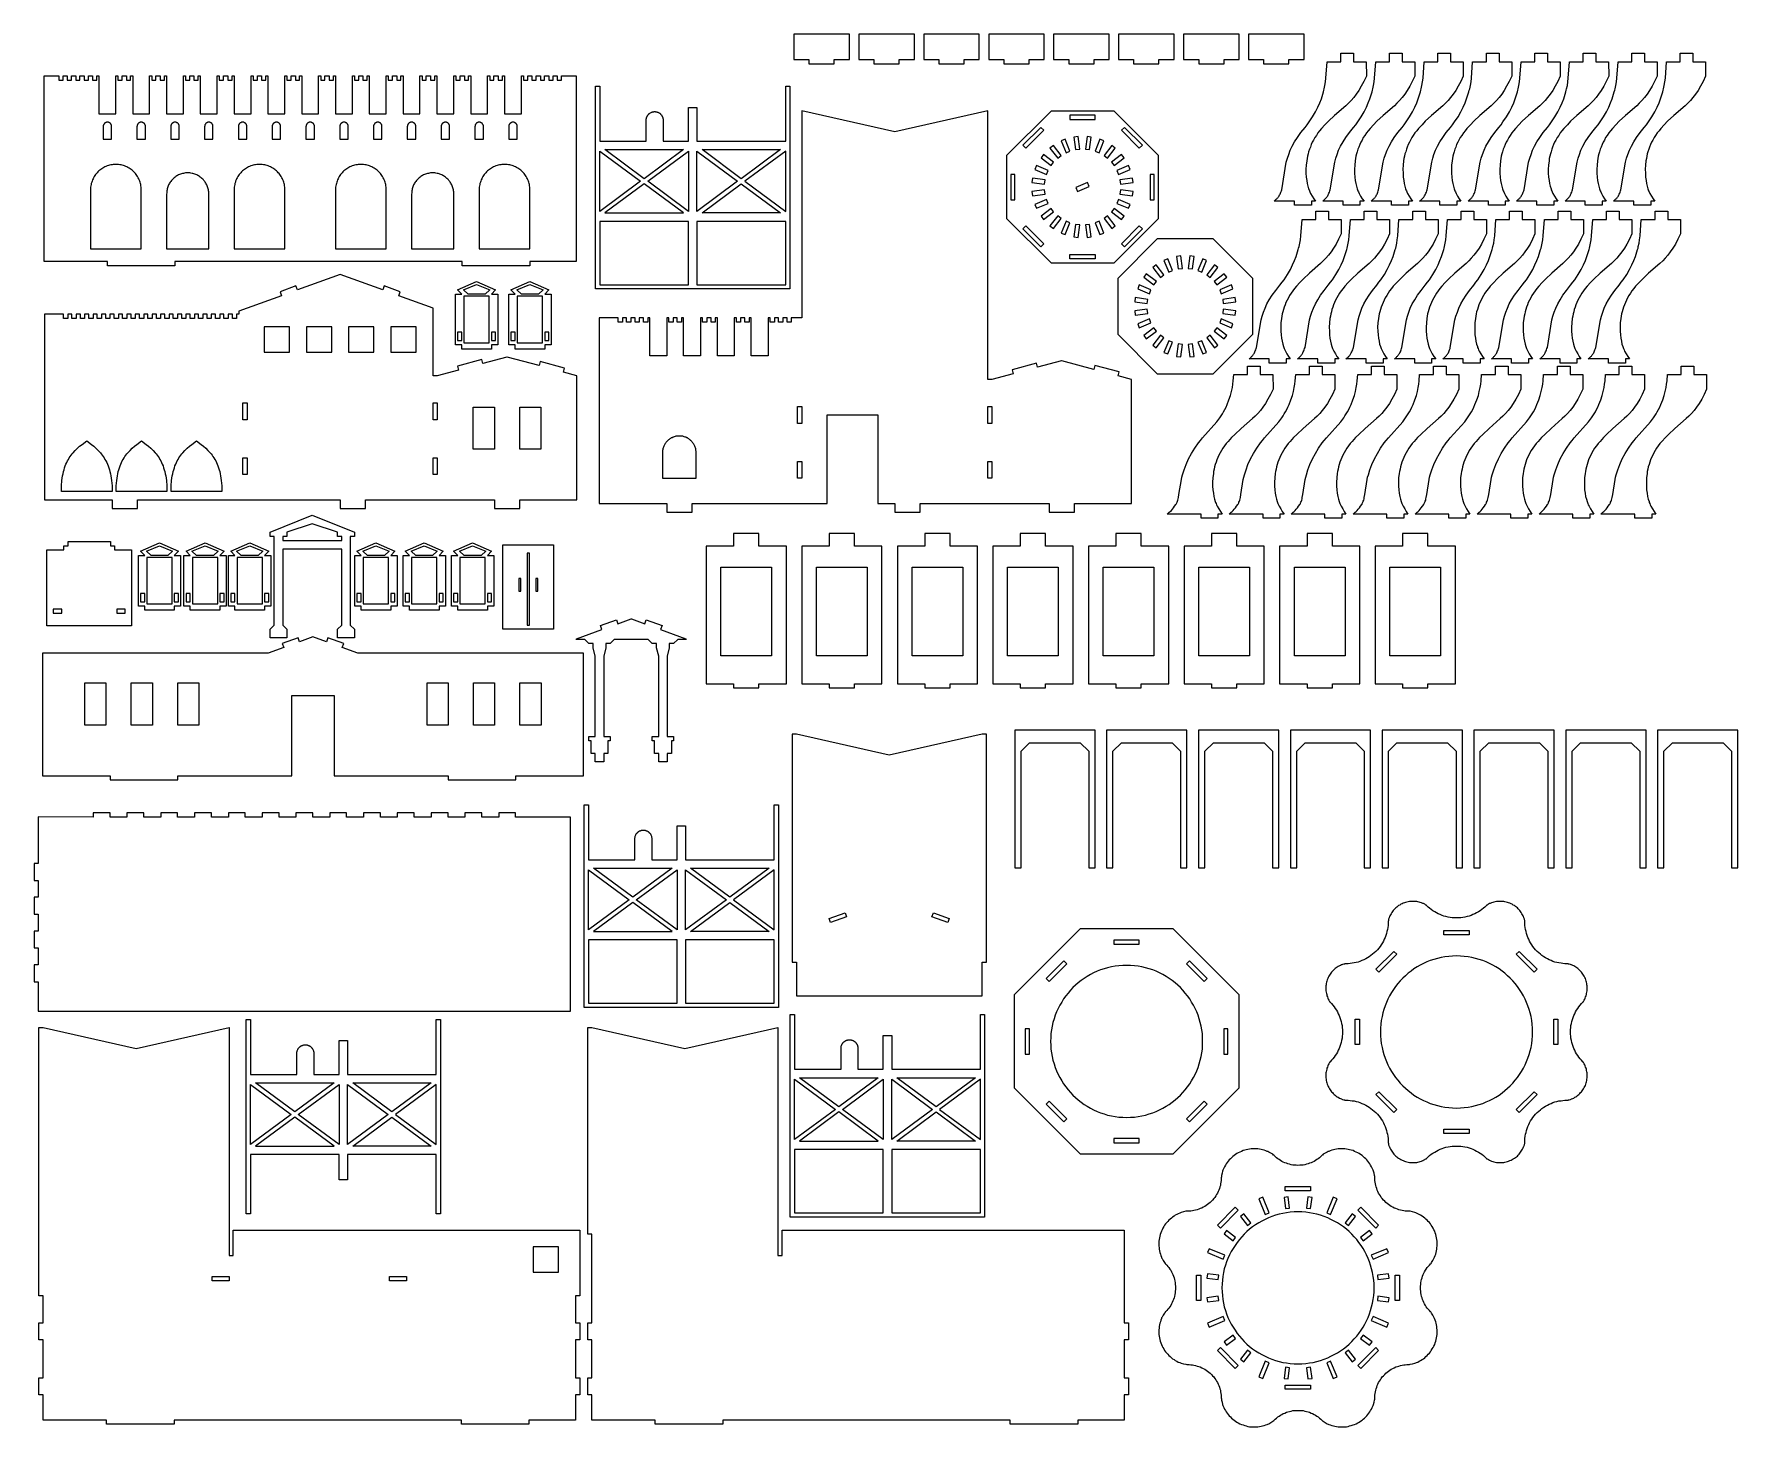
# Model space of a CAD drawing. Extents: x -831 to 1547, y -1426 to -385.
# Drawn here: x 337 to 1547, y -1374 to -385 of the extents above; entities that cross this region are included whole.
import ezdxf

# ---------------------------------------------------------------- set-up
doc = ezdxf.new("R2010")
doc.units = 0
doc.layers.add('CUT', color=18, linetype='CONTINUOUS')

msp = doc.modelspace()

# ---------------------------------------------------------------- linework, layer by layer
at = {"layer": 'CUT'}
for points in [[(916.5, -385), (877, -384.8), (877, -402.9), (887.7, -402.9), (887.7, -405.9), (905.7, -405.9), (905.7, -402.9), (916.5, -402.9)], [(962.6, -385), (923.1, -384.8), (923.1, -402.9), (933.9, -402.9), (933.9, -405.9), (951.9, -405.9), (951.9, -402.9), (962.6, -402.9)], [(1008.7, -385), (969.3, -384.8), (969.3, -402.9), (980, -402.9), (980, -405.9), (998, -405.9), (998, -402.9), (1008.7, -402.9)], [(1054.8, -385), (1015.4, -384.8), (1015.4, -402.9), (1026.1, -402.9), (1026.1, -405.9), (1044.1, -405.9), (1044.1, -402.9), (1054.8, -402.9)], [(1101, -385), (1061.5, -384.8), (1061.5, -402.9), (1072.2, -402.9), (1072.2, -405.9), (1090.2, -405.9), (1090.2, -402.9), (1101, -402.9)], [(1147.1, -385), (1107.6, -384.8), (1107.6, -402.9), (1118.3, -402.9), (1118.3, -405.9), (1136.3, -405.9), (1136.3, -402.9), (1147.1, -402.9)], [(1193.2, -385), (1153.7, -384.8), (1153.7, -402.9), (1164.5, -402.9), (1164.5, -405.9), (1182.5, -405.9), (1182.5, -402.9), (1193.2, -402.9)], [(1239.3, -385), (1199.9, -384.8), (1199.9, -402.9), (1210.6, -402.9), (1210.6, -405.9), (1228.6, -405.9), (1228.6, -402.9), (1239.3, -402.9)], [(1244.5, -503.5), (1244.5, -506.5), (1232.5, -506.5), (1232.5, -503.5), (1220.5, -503.5), (1218.2, -503.5), (1218.9, -502.9), (1219.6, -502.2), (1220, -501.9), (1220.3, -501.5), (1220.7, -501.1), (1221, -500.7), (1221.4, -500.2), (1221.7, -499.7), (1222, -499.1), (1222.3, -498.5), (1222.6, -497.8), (1222.9, -497.1), (1223.2, -496.2), (1223.5, -495.4), (1226.7, -475.9), (1227.5, -473.1), (1228.4, -470.3), (1229.5, -467.4), (1230.9, -464.5), (1232.5, -461.5), (1234.6, -458.2), (1237.1, -454.8), (1240, -451.1), (1241.6, -449.2), (1243, -447.3), (1245.4, -443.6), (1247.5, -440.1), (1249.1, -436.7), (1250.5, -433.6), (1251.6, -430.8), (1253.1, -425.9), (1253.4, -424.8), (1253.7, -423.7), (1254.2, -421.3), (1254.6, -418.8), (1254.9, -416.1), (1255.8, -404.5), (1265.5, -404.5), (1265.5, -398.5), (1274.5, -398.5), (1274.5, -404.5), (1283.5, -404.5), (1283.6, -414.7), (1281.8, -418.5), (1280, -421.9), (1278.2, -424.9), (1276.4, -427.5), (1274.6, -429.9), (1272.8, -432), (1270.9, -433.9), (1269, -435.7), (1261, -442.7), (1256.6, -446.8), (1254.2, -449.2), (1251.8, -451.9), (1250.4, -453.5), (1249.2, -455.1), (1248.1, -456.8), (1247, -458.4), (1246.1, -460.1), (1245.2, -461.7), (1244.4, -463.4), (1243.8, -465.1), (1243.2, -466.7), (1242.6, -468.4), (1242.2, -470), (1241.8, -471.6), (1241.5, -473.2), (1241.2, -474.8), (1240.8, -477.9), (1240.7, -480.9), (1240.7, -483.7), (1240.9, -486.4), (1241.2, -488.8), (1241.6, -491), (1242.1, -493), (1242.6, -494.7), (1242.9, -495.4), (1243.1, -496.1), (1243.5, -497), (1244, -498), (1245.1, -499.9), (1246.2, -501.8), (1247.4, -503.5)], [(1279, -503.5), (1279, -506.5), (1267, -506.5), (1267, -503.5), (1255, -503.5), (1252.6, -503.5), (1253.3, -502.9), (1254, -502.2), (1254.4, -501.9), (1254.7, -501.5), (1255.1, -501.1), (1255.4, -500.7), (1255.8, -500.2), (1256.1, -499.7), (1256.4, -499.1), (1256.7, -498.5), (1257, -497.8), (1257.3, -497.1), (1257.6, -496.2), (1257.9, -495.4), (1261.1, -475.9), (1261.9, -473.1), (1262.8, -470.3), (1263.9, -467.4), (1265.3, -464.5), (1267, -461.5), (1269, -458.2), (1271.5, -454.8), (1274.4, -451.1), (1276, -449.2), (1277.4, -447.3), (1279.9, -443.6), (1281.9, -440.1), (1283.6, -436.7), (1284.9, -433.6), (1286, -430.8), (1287.6, -425.9), (1287.9, -424.8), (1288.1, -423.7), (1288.6, -421.3), (1289, -418.8), (1289.3, -416.1), (1290.2, -404.5), (1300, -404.5), (1300, -398.5), (1309, -398.5), (1309, -404.5), (1318, -404.5), (1318, -414.7), (1316.2, -418.5), (1314.4, -421.9), (1312.6, -424.9), (1310.8, -427.5), (1309, -429.9), (1307.2, -432), (1305.3, -433.9), (1303.5, -435.7), (1295.4, -442.7), (1291, -446.8), (1288.6, -449.2), (1286.2, -451.9), (1284.9, -453.5), (1283.6, -455.1), (1282.5, -456.8), (1281.4, -458.4), (1280.5, -460.1), (1279.6, -461.7), (1278.9, -463.4), (1278.2, -465.1), (1277.6, -466.7), (1277, -468.4), (1276.6, -470), (1276.2, -471.6), (1275.9, -473.2), (1275.6, -474.8), (1275.3, -477.9), (1275.1, -480.9), (1275.2, -483.7), (1275.3, -486.4), (1275.6, -488.8), (1276, -491), (1276.5, -493), (1277, -494.7), (1277.3, -495.4), (1277.5, -496.1), (1278, -497), (1278.4, -498), (1279.5, -499.9), (1280.6, -501.8), (1281.9, -503.5)], [(1313.4, -503.5), (1313.4, -506.5), (1301.4, -506.5), (1301.4, -503.5), (1289.4, -503.5), (1287, -503.5), (1287.7, -502.9), (1288.5, -502.2), (1288.8, -501.9), (1289.2, -501.5), (1289.5, -501.1), (1289.9, -500.7), (1290.2, -500.2), (1290.5, -499.7), (1290.8, -499.1), (1291.2, -498.5), (1291.5, -497.8), (1291.8, -497.1), (1292, -496.2), (1292.3, -495.4), (1295.6, -475.9), (1296.3, -473.1), (1297.2, -470.3), (1298.3, -467.4), (1299.7, -464.5), (1301.4, -461.5), (1303.4, -458.2), (1305.9, -454.8), (1308.9, -451.1), (1310.4, -449.2), (1311.8, -447.3), (1314.3, -443.6), (1316.3, -440.1), (1318, -436.7), (1319.3, -433.6), (1320.4, -430.8), (1322, -425.9), (1322.3, -424.8), (1322.6, -423.7), (1323, -421.3), (1323.4, -418.8), (1323.8, -416.1), (1324.6, -404.5), (1334.4, -404.5), (1334.4, -398.5), (1343.4, -398.5), (1343.4, -404.5), (1352.4, -404.5), (1352.4, -414.7), (1350.6, -418.5), (1348.8, -421.9), (1347, -424.9), (1345.3, -427.5), (1343.4, -429.9), (1341.6, -432), (1339.8, -433.9), (1337.9, -435.7), (1329.8, -442.7), (1325.4, -446.8), (1323.1, -449.2), (1320.6, -451.9), (1319.3, -453.5), (1318, -455.1), (1316.9, -456.8), (1315.9, -458.4), (1314.9, -460.1), (1314.1, -461.7), (1313.3, -463.4), (1312.6, -465.1), (1312, -466.7), (1311.5, -468.4), (1311, -470), (1310.6, -471.6), (1310.3, -473.2), (1310, -474.8), (1309.7, -477.9), (1309.5, -480.9), (1309.6, -483.7), (1309.8, -486.4), (1310.1, -488.8), (1310.5, -491), (1310.9, -493), (1311.4, -494.7), (1311.7, -495.4), (1312, -496.1), (1312.4, -497), (1312.9, -498), (1313.9, -499.9), (1315.1, -501.8), (1316.3, -503.5)], [(1347.8, -503.5), (1347.8, -506.5), (1335.8, -506.5), (1335.8, -503.5), (1323.8, -503.5), (1321.4, -503.5), (1322.2, -502.9), (1322.9, -502.2), (1323.2, -501.9), (1323.6, -501.5), (1323.9, -501.1), (1324.3, -500.7), (1324.6, -500.2), (1324.9, -499.7), (1325.3, -499.1), (1325.6, -498.5), (1325.9, -497.8), (1326.2, -497.1), (1326.5, -496.2), (1326.7, -495.4), (1330, -475.9), (1330.7, -473.1), (1331.6, -470.3), (1332.7, -467.4), (1334.1, -464.5), (1335.8, -461.5), (1337.8, -458.2), (1340.3, -454.8), (1343.3, -451.1), (1344.8, -449.2), (1346.2, -447.3), (1348.7, -443.6), (1350.7, -440.1), (1352.4, -436.7), (1353.7, -433.6), (1354.8, -430.8), (1356.4, -425.9), (1356.7, -424.8), (1357, -423.7), (1357.5, -421.3), (1357.9, -418.8), (1358.2, -416.1), (1359, -404.5), (1368.8, -404.5), (1368.8, -398.5), (1377.8, -398.5), (1377.8, -404.5), (1386.8, -404.5), (1386.8, -414.7), (1385, -418.5), (1383.2, -421.9), (1381.5, -424.9), (1379.7, -427.5), (1377.9, -429.9), (1376, -432), (1374.2, -433.9), (1372.3, -435.7), (1364.2, -442.7), (1359.8, -446.8), (1357.5, -449.2), (1355, -451.9), (1353.7, -453.5), (1352.5, -455.1), (1351.3, -456.8), (1350.3, -458.4), (1349.3, -460.1), (1348.5, -461.7), (1347.7, -463.4), (1347, -465.1), (1346.4, -466.7), (1345.9, -468.4), (1345.4, -470), (1345, -471.6), (1344.7, -473.2), (1344.4, -474.8), (1344.1, -477.9), (1344, -480.9), (1344, -483.7), (1344.2, -486.4), (1344.5, -488.8), (1344.9, -491), (1345.4, -493), (1345.9, -494.7), (1346.1, -495.4), (1346.4, -496.1), (1346.8, -497), (1347.3, -498), (1348.3, -499.9), (1349.5, -501.8), (1350.7, -503.5)], [(1382.2, -503.5), (1382.2, -506.5), (1370.2, -506.5), (1370.2, -503.5), (1358.2, -503.5), (1355.8, -503.5), (1356.6, -502.9), (1357.3, -502.2), (1357.7, -501.9), (1358, -501.5), (1358.4, -501.1), (1358.7, -500.7), (1359, -500.2), (1359.4, -499.7), (1359.7, -499.1), (1360, -498.5), (1360.3, -497.8), (1360.6, -497.1), (1360.9, -496.2), (1361.1, -495.4), (1364.4, -475.9), (1365.1, -473.1), (1366, -470.3), (1367.2, -467.4), (1368.5, -464.5), (1370.2, -461.5), (1372.3, -458.2), (1374.7, -454.8), (1377.7, -451.1), (1379.2, -449.2), (1380.6, -447.3), (1383.1, -443.6), (1385.2, -440.1), (1386.8, -436.7), (1388.2, -433.6), (1389.2, -430.8), (1390.8, -425.9), (1391.1, -424.8), (1391.4, -423.7), (1391.9, -421.3), (1392.3, -418.8), (1392.6, -416.1), (1393.4, -404.5), (1403.2, -404.5), (1403.2, -398.5), (1412.2, -398.5), (1412.2, -404.5), (1421.2, -404.5), (1421.2, -414.7), (1419.5, -418.5), (1417.7, -421.9), (1415.9, -424.9), (1414.1, -427.5), (1412.3, -429.9), (1410.5, -432), (1408.6, -433.9), (1406.7, -435.7), (1398.7, -442.7), (1394.2, -446.8), (1391.9, -449.2), (1389.5, -451.9), (1388.1, -453.5), (1386.9, -455.1), (1385.7, -456.8), (1384.7, -458.4), (1383.7, -460.1), (1382.9, -461.7), (1382.1, -463.4), (1381.4, -465.1), (1380.8, -466.7), (1380.3, -468.4), (1379.8, -470), (1379.4, -471.6), (1379.1, -473.2), (1378.9, -474.8), (1378.5, -477.9), (1378.4, -480.9), (1378.4, -483.7), (1378.6, -486.4), (1378.9, -488.8), (1379.3, -491), (1379.8, -493), (1380.3, -494.7), (1380.5, -495.4), (1380.8, -496.1), (1381.2, -497), (1381.7, -498), (1382.7, -499.9), (1383.9, -501.8), (1385.1, -503.5)], [(1416.6, -503.5), (1416.6, -506.5), (1404.6, -506.5), (1404.6, -503.5), (1392.6, -503.5), (1390.3, -503.5), (1391, -502.9), (1391.7, -502.2), (1392.1, -501.9), (1392.4, -501.5), (1392.8, -501.1), (1393.1, -500.7), (1393.4, -500.2), (1393.8, -499.7), (1394.1, -499.1), (1394.4, -498.5), (1394.7, -497.8), (1395, -497.1), (1395.3, -496.2), (1395.6, -495.4), (1398.8, -475.9), (1399.6, -473.1), (1400.5, -470.3), (1401.6, -467.4), (1402.9, -464.5), (1404.6, -461.5), (1406.7, -458.2), (1409.2, -454.8), (1412.1, -451.1), (1413.7, -449.2), (1415.1, -447.3), (1417.5, -443.6), (1419.6, -440.1), (1421.2, -436.7), (1422.6, -433.6), (1423.7, -430.8), (1425.2, -425.9), (1425.5, -424.8), (1425.8, -423.7), (1426.3, -421.3), (1426.7, -418.8), (1427, -416.1), (1427.9, -404.5), (1437.6, -404.5), (1437.6, -398.5), (1446.6, -398.5), (1446.6, -404.5), (1455.6, -404.5), (1455.7, -414.7), (1453.9, -418.5), (1452.1, -421.9), (1450.3, -424.9), (1448.5, -427.5), (1446.7, -429.9), (1444.9, -432), (1443, -433.9), (1441.1, -435.7), (1433.1, -442.7), (1428.6, -446.8), (1426.3, -449.2), (1423.9, -451.9), (1422.5, -453.5), (1421.3, -455.1), (1420.2, -456.8), (1419.1, -458.4), (1418.2, -460.1), (1417.3, -461.7), (1416.5, -463.4), (1415.8, -465.1), (1415.2, -466.7), (1414.7, -468.4), (1414.3, -470), (1413.9, -471.6), (1413.5, -473.2), (1413.3, -474.8), (1412.9, -477.9), (1412.8, -480.9), (1412.8, -483.7), (1413, -486.4), (1413.3, -488.8), (1413.7, -491), (1414.2, -493), (1414.7, -494.7), (1414.9, -495.4), (1415.2, -496.1), (1415.6, -497), (1416.1, -498), (1417.2, -499.9), (1418.3, -501.8), (1419.5, -503.5)], [(1451, -503.5), (1451, -506.5), (1439, -506.5), (1439, -503.5), (1427, -503.5), (1424.7, -503.5), (1425.4, -502.9), (1426.1, -502.2), (1426.5, -501.9), (1426.8, -501.5), (1427.2, -501.1), (1427.5, -500.7), (1427.9, -500.2), (1428.2, -499.7), (1428.5, -499.1), (1428.8, -498.5), (1429.1, -497.8), (1429.4, -497.1), (1429.7, -496.2), (1430, -495.4), (1433.2, -475.9), (1434, -473.1), (1434.9, -470.3), (1436, -467.4), (1437.4, -464.5), (1439, -461.5), (1441.1, -458.2), (1443.6, -454.8), (1446.5, -451.1), (1448.1, -449.2), (1449.5, -447.3), (1452, -443.6), (1454, -440.1), (1455.7, -436.7), (1457, -433.6), (1458.1, -430.8), (1459.6, -425.9), (1460, -424.8), (1460.2, -423.7), (1460.7, -421.3), (1461.1, -418.8), (1461.4, -416.1), (1462.3, -404.5), (1472, -404.5), (1472, -398.5), (1481, -398.5), (1481, -404.5), (1490, -404.5), (1490.1, -414.7), (1488.3, -418.5), (1486.5, -421.9), (1484.7, -424.9), (1482.9, -427.5), (1481.1, -429.9), (1479.3, -432), (1477.4, -433.9), (1475.6, -435.7), (1467.5, -442.7), (1463.1, -446.8), (1460.7, -449.2), (1458.3, -451.9), (1456.9, -453.5), (1455.7, -455.1), (1454.6, -456.8), (1453.5, -458.4), (1452.6, -460.1), (1451.7, -461.7), (1451, -463.4), (1450.3, -465.1), (1449.7, -466.7), (1449.1, -468.4), (1448.7, -470), (1448.3, -471.6), (1448, -473.2), (1447.7, -474.8), (1447.4, -477.9), (1447.2, -480.9), (1447.2, -483.7), (1447.4, -486.4), (1447.7, -488.8), (1448.1, -491), (1448.6, -493), (1449.1, -494.7), (1449.4, -495.4), (1449.6, -496.1), (1450.1, -497), (1450.5, -498), (1451.6, -499.9), (1452.7, -501.8), (1453.9, -503.5)], [(1485.5, -503.5), (1485.5, -506.5), (1473.5, -506.5), (1473.5, -503.5), (1461.5, -503.5), (1459.1, -503.5), (1459.8, -502.9), (1460.5, -502.2), (1460.9, -501.9), (1461.3, -501.5), (1461.6, -501.1), (1461.9, -500.7), (1462.3, -500.2), (1462.6, -499.7), (1462.9, -499.1), (1463.2, -498.5), (1463.6, -497.8), (1463.8, -497.1), (1464.1, -496.2), (1464.4, -495.4), (1467.7, -475.9), (1468.4, -473.1), (1469.3, -470.3), (1470.4, -467.4), (1471.8, -464.5), (1473.5, -461.5), (1475.5, -458.2), (1478, -454.8), (1480.9, -451.1), (1482.5, -449.2), (1483.9, -447.3), (1486.4, -443.6), (1488.4, -440.1), (1490.1, -436.7), (1491.4, -433.6), (1492.5, -430.8), (1494.1, -425.9), (1494.4, -424.8), (1494.6, -423.7), (1495.1, -421.3), (1495.5, -418.8), (1495.9, -416.1), (1496.7, -404.5), (1506.5, -404.5), (1506.5, -398.5), (1515.5, -398.5), (1515.5, -404.5), (1524.5, -404.5), (1524.5, -414.7), (1522.7, -418.5), (1520.9, -421.9), (1519.1, -424.9), (1517.3, -427.5), (1515.5, -429.9), (1513.7, -432), (1511.9, -433.9), (1510, -435.7), (1501.9, -442.7), (1497.5, -446.8), (1495.1, -449.2), (1492.7, -451.9), (1491.4, -453.5), (1490.1, -455.1), (1489, -456.8), (1487.9, -458.4), (1487, -460.1), (1486.1, -461.7), (1485.4, -463.4), (1484.7, -465.1), (1484.1, -466.7), (1483.5, -468.4), (1483.1, -470), (1482.7, -471.6), (1482.4, -473.2), (1482.1, -474.8), (1481.8, -477.9), (1481.6, -480.9), (1481.7, -483.7), (1481.9, -486.4), (1482.2, -488.8), (1482.6, -491), (1483, -493), (1483.5, -494.7), (1483.8, -495.4), (1484, -496.1), (1484.5, -497), (1484.9, -498), (1486, -499.9), (1487.2, -501.8), (1488.4, -503.5)], [(355, -414.5), (355, -417.5), (358, -417.5), (358, -414.5), (359.5, -414.5), (361, -414.5), (361, -417.5), (364, -417.5), (364, -414.5), (367, -414.5), (367, -417.5), (370, -417.5), (370, -414.5), (371.5, -414.5), (373, -414.5), (373, -417.5), (376, -417.5), (376, -414.5), (379, -414.5), (379, -417.5), (382, -417.5), (382, -414.5), (383.5, -414.5), (383.5, -441.5), (395.5, -441.5), (395.5, -414.5), (397, -414.5), (397, -417.5), (400, -417.5), (400, -414.5), (403, -414.5), (403, -417.5), (406, -417.5), (406, -414.5), (407.5, -414.5), (407.5, -441.5), (419.5, -441.5), (419.5, -414.5), (421, -414.5), (421, -417.5), (424, -417.5), (424, -414.5), (427, -414.5), (427, -417.5), (430, -417.5), (430, -414.5), (431.5, -414.5), (431.5, -441.5), (443.5, -441.5), (443.5, -414.5), (445, -414.5), (445, -417.5), (448, -417.5), (448, -414.5), (451, -414.5), (451, -417.5), (454, -417.5), (454, -414.5), (455.5, -414.5), (455.5, -441.5), (467.5, -441.5), (467.5, -414.5), (469, -414.5), (469, -417.5), (472, -417.5), (472, -414.5), (475, -414.5), (475, -417.5), (478, -417.5), (478, -414.5), (479.5, -414.5), (479.5, -441.5), (491.5, -441.5), (491.5, -414.5), (493, -414.5), (493, -417.5), (496, -417.5), (496, -414.5), (499, -414.5), (499, -417.5), (502, -417.5), (502, -414.5), (503.5, -414.5), (503.5, -441.5), (515.5, -441.5), (515.5, -414.5), (517, -414.5), (517, -417.5), (520, -417.5), (520, -414.5), (523, -414.5), (523, -417.5), (526, -417.5), (526, -414.5), (527.5, -414.5), (527.5, -441.5), (539.5, -441.5), (539.5, -414.5), (541, -414.5), (541, -417.5), (544, -417.5), (544, -414.5), (547, -414.5), (547, -417.5), (550, -417.5), (550, -414.5), (551.5, -414.5), (551.5, -441.5), (563.5, -441.5), (563.5, -414.5), (565, -414.5), (565, -417.5), (568, -417.5), (568, -414.5), (571, -414.5), (571, -417.5), (574, -417.5), (574, -414.5), (575.5, -414.5), (575.5, -441.5), (587.5, -441.5), (587.5, -414.5), (589, -414.5), (589, -417.5), (592, -417.5), (592, -414.5), (595, -414.5), (595, -417.5), (598, -417.5), (598, -414.5), (599.5, -414.5), (599.5, -441.5), (611.5, -441.5), (611.5, -414.5), (613, -414.5), (613, -417.5), (616, -417.5), (616, -414.5), (619, -414.5), (619, -417.5), (622, -417.5), (622, -414.5), (623.5, -414.5), (623.5, -441.5), (635.5, -441.5), (635.5, -414.5), (637, -414.5), (637, -417.5), (640, -417.5), (640, -414.5), (643, -414.5), (643, -417.5), (646, -417.5), (646, -414.5), (647.5, -414.5), (647.5, -441.5), (659.5, -441.5), (659.5, -414.5), (661, -414.5), (661, -417.5), (664, -417.5), (664, -414.5), (667, -414.5), (667, -417.5), (670, -417.5), (670, -414.5), (671.5, -414.5), (671.5, -441.5), (683.5, -441.5), (683.5, -414.5), (685, -414.5), (685, -417.5), (688, -417.5), (688, -414.5), (691, -414.5), (691, -417.5), (694, -417.5), (694, -414.5), (695.5, -414.5), (697, -414.5), (697, -417.5), (700, -417.5), (700, -414.5), (703, -414.5), (703, -417.5), (706, -417.5), (706, -414.5), (707.5, -414.5), (709, -414.5), (709, -417.5), (712, -417.5), (712, -414.5), (722.5, -414.5), (722.5, -546.5), (689.5, -546.5), (689.5, -549.5), (641.5, -549.5), (641.5, -546.5), (437.5, -546.5), (437.5, -549.5), (389.5, -549.5), (389.5, -546.5), (344.5, -546.5), (344.5, -441.5), (344.5, -414.5)], [(871.2, -460.9), (871.2, -421.9), (874.2, -421.9), (874.2, -562.9), (874.2, -565.9), (736.2, -565.9), (736.2, -562.9), (736.2, -421.9), (739.2, -421.9), (739.2, -460.9), (772.2, -460.9), (772.2, -445.9), (772.2, -445.6), (772.2, -445.3), (772.2, -445), (772.3, -444.7), (772.4, -444.4), (772.4, -444.2), (772.5, -443.9), (772.6, -443.6), (772.8, -443.3), (772.9, -443.1), (773, -442.8), (773.2, -442.6), (773.4, -442.3), (773.5, -442.1), (773.7, -441.9), (773.9, -441.7), (774.1, -441.5), (774.4, -441.3), (774.6, -441.1), (774.8, -441), (775.1, -440.8), (775.3, -440.7), (775.6, -440.5), (775.8, -440.4), (776.1, -440.3), (776.4, -440.2), (776.7, -440.1), (777, -440.1), (777.3, -440), (777.6, -440), (777.9, -439.9), (778.2, -439.9), (778.5, -439.9), (778.8, -440), (779.1, -440), (779.4, -440.1), (779.7, -440.1), (780, -440.2), (780.2, -440.3), (780.5, -440.4), (780.8, -440.5), (781, -440.7), (781.3, -440.8), (781.5, -441), (781.8, -441.1), (782, -441.3), (782.2, -441.5), (782.4, -441.7), (782.6, -441.9), (782.8, -442.1), (783, -442.3), (783.1, -442.6), (783.3, -442.8), (783.4, -443.1), (783.6, -443.3), (783.7, -443.6), (783.8, -443.9), (783.9, -444.2), (784, -444.4), (784, -444.7), (784.1, -445), (784.1, -445.3), (784.2, -445.6), (784.2, -445.9), (784.2, -460.9), (802.2, -460.9), (802.2, -436.9), (808.2, -436.9), (808.2, -460.9)], [(392.5, -450.5), (392.5, -450.3), (392.5, -450.1), (392.5, -450), (392.5, -449.9), (392.5, -449.7), (392.4, -449.6), (392.4, -449.4), (392.3, -449.3), (392.3, -449.2), (392.2, -449), (392.1, -448.9), (392, -448.8), (392, -448.7), (391.9, -448.5), (391.8, -448.4), (391.7, -448.3), (391.6, -448.2), (391.5, -448.1), (391.3, -448.1), (391.2, -448), (391.1, -447.9), (391, -447.8), (390.8, -447.8), (390.7, -447.7), (390.6, -447.6), (390.4, -447.6), (390.3, -447.5), (390.2, -447.5), (390, -447.5), (389.9, -447.5), (389.7, -447.5), (389.5, -447.5), (389.4, -447.5), (389.2, -447.5), (389.1, -447.5), (388.9, -447.5), (388.8, -447.5), (388.7, -447.6), (388.5, -447.6), (388.4, -447.7), (388.2, -447.8), (388.1, -447.8), (388, -447.9), (387.9, -448), (387.8, -448.1), (387.6, -448.1), (387.5, -448.2), (387.4, -448.3), (387.3, -448.4), (387.2, -448.5), (387.1, -448.7), (387.1, -448.8), (387, -448.9), (386.9, -449), (386.8, -449.2), (386.8, -449.3), (386.7, -449.4), (386.7, -449.6), (386.6, -449.7), (386.6, -449.9), (386.6, -450), (386.6, -450.1), (386.6, -450.3), (386.5, -450.5), (386.5, -459.5), (392.5, -459.5)], [(416.5, -450.5), (416.5, -450.3), (416.5, -450.1), (416.5, -450), (416.5, -449.9), (416.5, -449.7), (416.4, -449.6), (416.4, -449.4), (416.3, -449.3), (416.3, -449.2), (416.2, -449), (416.1, -448.9), (416, -448.8), (416, -448.7), (415.9, -448.5), (415.8, -448.4), (415.7, -448.3), (415.6, -448.2), (415.5, -448.1), (415.3, -448.1), (415.2, -448), (415.1, -447.9), (415, -447.8), (414.8, -447.8), (414.7, -447.7), (414.6, -447.6), (414.4, -447.6), (414.3, -447.5), (414.2, -447.5), (414, -447.5), (413.9, -447.5), (413.7, -447.5), (413.5, -447.5), (413.4, -447.5), (413.2, -447.5), (413.1, -447.5), (412.9, -447.5), (412.8, -447.5), (412.7, -447.6), (412.5, -447.6), (412.4, -447.7), (412.2, -447.8), (412.1, -447.8), (412, -447.9), (411.9, -448), (411.8, -448.1), (411.6, -448.1), (411.5, -448.2), (411.4, -448.3), (411.3, -448.4), (411.2, -448.5), (411.1, -448.7), (411.1, -448.8), (411, -448.9), (410.9, -449), (410.8, -449.2), (410.8, -449.3), (410.7, -449.4), (410.7, -449.6), (410.6, -449.7), (410.6, -449.9), (410.6, -450), (410.6, -450.1), (410.6, -450.3), (410.5, -450.5), (410.5, -459.5), (416.5, -459.5)], [(440.5, -450.5), (440.5, -450.3), (440.5, -450.1), (440.5, -450), (440.5, -449.9), (440.5, -449.7), (440.4, -449.6), (440.4, -449.4), (440.3, -449.3), (440.3, -449.2), (440.2, -449), (440.1, -448.9), (440, -448.8), (440, -448.7), (439.9, -448.5), (439.8, -448.4), (439.7, -448.3), (439.6, -448.2), (439.5, -448.1), (439.3, -448.1), (439.2, -448), (439.1, -447.9), (439, -447.8), (438.8, -447.8), (438.7, -447.7), (438.6, -447.6), (438.4, -447.6), (438.3, -447.5), (438.2, -447.5), (438, -447.5), (437.9, -447.5), (437.7, -447.5), (437.5, -447.5), (437.4, -447.5), (437.2, -447.5), (437.1, -447.5), (436.9, -447.5), (436.8, -447.5), (436.7, -447.6), (436.5, -447.6), (436.4, -447.7), (436.2, -447.8), (436.1, -447.8), (436, -447.9), (435.9, -448), (435.8, -448.1), (435.6, -448.1), (435.5, -448.2), (435.4, -448.3), (435.3, -448.4), (435.2, -448.5), (435.1, -448.7), (435.1, -448.8), (435, -448.9), (434.9, -449), (434.8, -449.2), (434.8, -449.3), (434.7, -449.4), (434.7, -449.6), (434.6, -449.7), (434.6, -449.9), (434.6, -450), (434.6, -450.1), (434.6, -450.3), (434.5, -450.5), (434.5, -459.5), (440.5, -459.5)], [(464.5, -450.5), (464.5, -450.3), (464.5, -450.1), (464.5, -450), (464.5, -449.9), (464.5, -449.7), (464.4, -449.6), (464.4, -449.4), (464.3, -449.3), (464.3, -449.2), (464.2, -449), (464.1, -448.9), (464, -448.8), (464, -448.7), (463.9, -448.5), (463.8, -448.4), (463.7, -448.3), (463.6, -448.2), (463.5, -448.1), (463.3, -448.1), (463.2, -448), (463.1, -447.9), (463, -447.8), (462.8, -447.8), (462.7, -447.7), (462.6, -447.6), (462.4, -447.6), (462.3, -447.5), (462.2, -447.5), (462, -447.5), (461.9, -447.5), (461.7, -447.5), (461.5, -447.5), (461.4, -447.5), (461.2, -447.5), (461.1, -447.5), (460.9, -447.5), (460.8, -447.5), (460.7, -447.6), (460.5, -447.6), (460.4, -447.7), (460.2, -447.8), (460.1, -447.8), (460, -447.9), (459.9, -448), (459.8, -448.1), (459.6, -448.1), (459.5, -448.2), (459.4, -448.3), (459.3, -448.4), (459.2, -448.5), (459.1, -448.7), (459.1, -448.8), (459, -448.9), (458.9, -449), (458.8, -449.2), (458.8, -449.3), (458.7, -449.4), (458.7, -449.6), (458.6, -449.7), (458.6, -449.9), (458.6, -450), (458.6, -450.1), (458.6, -450.3), (458.5, -450.5), (458.5, -459.5), (464.5, -459.5)], [(488.5, -450.5), (488.5, -450.3), (488.5, -450.1), (488.5, -450), (488.5, -449.9), (488.5, -449.7), (488.4, -449.6), (488.4, -449.4), (488.3, -449.3), (488.3, -449.2), (488.2, -449), (488.1, -448.9), (488, -448.8), (488, -448.7), (487.9, -448.5), (487.8, -448.4), (487.7, -448.3), (487.6, -448.2), (487.5, -448.1), (487.3, -448.1), (487.2, -448), (487.1, -447.9), (487, -447.8), (486.8, -447.8), (486.7, -447.7), (486.6, -447.6), (486.4, -447.6), (486.3, -447.5), (486.2, -447.5), (486, -447.5), (485.9, -447.5), (485.7, -447.5), (485.5, -447.5), (485.4, -447.5), (485.2, -447.5), (485.1, -447.5), (484.9, -447.5), (484.8, -447.5), (484.7, -447.6), (484.5, -447.6), (484.4, -447.7), (484.2, -447.8), (484.1, -447.8), (484, -447.9), (483.9, -448), (483.8, -448.1), (483.6, -448.1), (483.5, -448.2), (483.4, -448.3), (483.3, -448.4), (483.2, -448.5), (483.1, -448.7), (483.1, -448.8), (483, -448.9), (482.9, -449), (482.8, -449.2), (482.8, -449.3), (482.7, -449.4), (482.7, -449.6), (482.6, -449.7), (482.6, -449.9), (482.6, -450), (482.6, -450.1), (482.6, -450.3), (482.5, -450.5), (482.5, -459.5), (488.5, -459.5)], [(512.5, -450.5), (512.5, -450.3), (512.5, -450.1), (512.5, -450), (512.5, -449.9), (512.5, -449.7), (512.4, -449.6), (512.4, -449.4), (512.3, -449.3), (512.3, -449.2), (512.2, -449), (512.1, -448.9), (512, -448.8), (512, -448.7), (511.9, -448.5), (511.8, -448.4), (511.7, -448.3), (511.6, -448.2), (511.5, -448.1), (511.3, -448.1), (511.2, -448), (511.1, -447.9), (511, -447.8), (510.8, -447.8), (510.7, -447.7), (510.6, -447.6), (510.4, -447.6), (510.3, -447.5), (510.2, -447.5), (510, -447.5), (509.9, -447.5), (509.7, -447.5), (509.5, -447.5), (509.4, -447.5), (509.2, -447.5), (509.1, -447.5), (508.9, -447.5), (508.8, -447.5), (508.7, -447.6), (508.5, -447.6), (508.4, -447.7), (508.2, -447.8), (508.1, -447.8), (508, -447.9), (507.9, -448), (507.8, -448.1), (507.6, -448.1), (507.5, -448.2), (507.4, -448.3), (507.3, -448.4), (507.2, -448.5), (507.1, -448.7), (507.1, -448.8), (507, -448.9), (506.9, -449), (506.8, -449.2), (506.8, -449.3), (506.7, -449.4), (506.7, -449.6), (506.6, -449.7), (506.6, -449.9), (506.6, -450), (506.6, -450.1), (506.6, -450.3), (506.5, -450.5), (506.5, -459.5), (512.5, -459.5)], [(536.5, -450.5), (536.5, -450.3), (536.5, -450.1), (536.5, -450), (536.5, -449.9), (536.5, -449.7), (536.4, -449.6), (536.4, -449.4), (536.3, -449.3), (536.3, -449.2), (536.2, -449), (536.1, -448.9), (536, -448.8), (536, -448.7), (535.9, -448.5), (535.8, -448.4), (535.7, -448.3), (535.6, -448.2), (535.5, -448.1), (535.3, -448.1), (535.2, -448), (535.1, -447.9), (535, -447.8), (534.8, -447.8), (534.7, -447.7), (534.6, -447.6), (534.4, -447.6), (534.3, -447.5), (534.2, -447.5), (534, -447.5), (533.9, -447.5), (533.7, -447.5), (533.5, -447.5), (533.4, -447.5), (533.2, -447.5), (533.1, -447.5), (532.9, -447.5), (532.8, -447.5), (532.7, -447.6), (532.5, -447.6), (532.4, -447.7), (532.2, -447.8), (532.1, -447.8), (532, -447.9), (531.9, -448), (531.8, -448.1), (531.6, -448.1), (531.5, -448.2), (531.4, -448.3), (531.3, -448.4), (531.2, -448.5), (531.1, -448.7), (531.1, -448.8), (531, -448.9), (530.9, -449), (530.8, -449.2), (530.8, -449.3), (530.7, -449.4), (530.7, -449.6), (530.6, -449.7), (530.6, -449.9), (530.6, -450), (530.6, -450.1), (530.6, -450.3), (530.5, -450.5), (530.5, -459.5), (536.5, -459.5)], [(560.5, -450.5), (560.5, -450.3), (560.5, -450.1), (560.5, -450), (560.5, -449.9), (560.5, -449.7), (560.4, -449.6), (560.4, -449.4), (560.3, -449.3), (560.3, -449.2), (560.2, -449), (560.1, -448.9), (560, -448.8), (560, -448.7), (559.9, -448.5), (559.8, -448.4), (559.7, -448.3), (559.6, -448.2), (559.5, -448.1), (559.3, -448.1), (559.2, -448), (559.1, -447.9), (559, -447.8), (558.8, -447.8), (558.7, -447.7), (558.6, -447.6), (558.4, -447.6), (558.3, -447.5), (558.2, -447.5), (558, -447.5), (557.9, -447.5), (557.7, -447.5), (557.5, -447.5), (557.4, -447.5), (557.2, -447.5), (557.1, -447.5), (556.9, -447.5), (556.8, -447.5), (556.7, -447.6), (556.5, -447.6), (556.4, -447.7), (556.2, -447.8), (556.1, -447.8), (556, -447.9), (555.9, -448), (555.8, -448.1), (555.6, -448.1), (555.5, -448.2), (555.4, -448.3), (555.3, -448.4), (555.2, -448.5), (555.1, -448.7), (555.1, -448.8), (555, -448.9), (554.9, -449), (554.8, -449.2), (554.8, -449.3), (554.7, -449.4), (554.7, -449.6), (554.6, -449.7), (554.6, -449.9), (554.6, -450), (554.6, -450.1), (554.6, -450.3), (554.5, -450.5), (554.5, -459.5), (560.5, -459.5)], [(584.5, -450.5), (584.5, -450.3), (584.5, -450.1), (584.5, -450), (584.5, -449.9), (584.5, -449.7), (584.4, -449.6), (584.4, -449.4), (584.3, -449.3), (584.3, -449.2), (584.2, -449), (584.1, -448.9), (584, -448.8), (584, -448.7), (583.9, -448.5), (583.8, -448.4), (583.7, -448.3), (583.6, -448.2), (583.5, -448.1), (583.3, -448.1), (583.2, -448), (583.1, -447.9), (583, -447.8), (582.8, -447.8), (582.7, -447.7), (582.6, -447.6), (582.4, -447.6), (582.3, -447.5), (582.2, -447.5), (582, -447.5), (581.9, -447.5), (581.7, -447.5), (581.5, -447.5), (581.4, -447.5), (581.2, -447.5), (581.1, -447.5), (580.9, -447.5), (580.8, -447.5), (580.7, -447.6), (580.5, -447.6), (580.4, -447.7), (580.2, -447.8), (580.1, -447.8), (580, -447.9), (579.9, -448), (579.8, -448.1), (579.6, -448.1), (579.5, -448.2), (579.4, -448.3), (579.3, -448.4), (579.2, -448.5), (579.1, -448.7), (579.1, -448.8), (579, -448.9), (578.9, -449), (578.8, -449.2), (578.8, -449.3), (578.7, -449.4), (578.7, -449.6), (578.6, -449.7), (578.6, -449.9), (578.6, -450), (578.6, -450.1), (578.6, -450.3), (578.5, -450.5), (578.5, -459.5), (584.5, -459.5)], [(608.5, -450.5), (608.5, -450.3), (608.5, -450.1), (608.5, -450), (608.5, -449.9), (608.5, -449.7), (608.4, -449.6), (608.4, -449.4), (608.3, -449.3), (608.3, -449.2), (608.2, -449), (608.1, -448.9), (608, -448.8), (608, -448.7), (607.9, -448.5), (607.8, -448.4), (607.7, -448.3), (607.6, -448.2), (607.5, -448.1), (607.3, -448.1), (607.2, -448), (607.1, -447.9), (607, -447.8), (606.8, -447.8), (606.7, -447.7), (606.6, -447.6), (606.4, -447.6), (606.3, -447.5), (606.2, -447.5), (606, -447.5), (605.9, -447.5), (605.7, -447.5), (605.5, -447.5), (605.4, -447.5), (605.2, -447.5), (605.1, -447.5), (604.9, -447.5), (604.8, -447.5), (604.7, -447.6), (604.5, -447.6), (604.4, -447.7), (604.2, -447.8), (604.1, -447.8), (604, -447.9), (603.9, -448), (603.8, -448.1), (603.6, -448.1), (603.5, -448.2), (603.4, -448.3), (603.3, -448.4), (603.2, -448.5), (603.1, -448.7), (603.1, -448.8), (603, -448.9), (602.9, -449), (602.8, -449.2), (602.8, -449.3), (602.7, -449.4), (602.7, -449.6), (602.6, -449.7), (602.6, -449.9), (602.6, -450), (602.6, -450.1), (602.6, -450.3), (602.5, -450.5), (602.5, -459.5), (608.5, -459.5)], [(632.5, -450.5), (632.5, -450.3), (632.5, -450.1), (632.5, -450), (632.5, -449.9), (632.5, -449.7), (632.4, -449.6), (632.4, -449.4), (632.3, -449.3), (632.3, -449.2), (632.2, -449), (632.1, -448.9), (632, -448.8), (632, -448.7), (631.9, -448.5), (631.8, -448.4), (631.7, -448.3), (631.6, -448.2), (631.5, -448.1), (631.3, -448.1), (631.2, -448), (631.1, -447.9), (631, -447.8), (630.8, -447.8), (630.7, -447.7), (630.6, -447.6), (630.4, -447.6), (630.3, -447.5), (630.2, -447.5), (630, -447.5), (629.9, -447.5), (629.7, -447.5), (629.5, -447.5), (629.4, -447.5), (629.2, -447.5), (629.1, -447.5), (628.9, -447.5), (628.8, -447.5), (628.7, -447.6), (628.5, -447.6), (628.4, -447.7), (628.2, -447.8), (628.1, -447.8), (628, -447.9), (627.9, -448), (627.8, -448.1), (627.6, -448.1), (627.5, -448.2), (627.4, -448.3), (627.3, -448.4), (627.2, -448.5), (627.1, -448.7), (627.1, -448.8), (627, -448.9), (626.9, -449), (626.8, -449.2), (626.8, -449.3), (626.7, -449.4), (626.7, -449.6), (626.6, -449.7), (626.6, -449.9), (626.6, -450), (626.6, -450.1), (626.6, -450.3), (626.5, -450.5), (626.5, -459.5), (632.5, -459.5)], [(656.5, -450.5), (656.5, -450.3), (656.5, -450.1), (656.5, -450), (656.5, -449.9), (656.5, -449.7), (656.4, -449.6), (656.4, -449.4), (656.3, -449.3), (656.3, -449.2), (656.2, -449), (656.1, -448.9), (656, -448.8), (656, -448.7), (655.9, -448.5), (655.8, -448.4), (655.7, -448.3), (655.6, -448.2), (655.5, -448.1), (655.3, -448.1), (655.2, -448), (655.1, -447.9), (655, -447.8), (654.8, -447.8), (654.7, -447.7), (654.6, -447.6), (654.4, -447.6), (654.3, -447.5), (654.2, -447.5), (654, -447.5), (653.9, -447.5), (653.7, -447.5), (653.5, -447.5), (653.4, -447.5), (653.2, -447.5), (653.1, -447.5), (652.9, -447.5), (652.8, -447.5), (652.7, -447.6), (652.5, -447.6), (652.4, -447.7), (652.2, -447.8), (652.1, -447.8), (652, -447.9), (651.9, -448), (651.8, -448.1), (651.6, -448.1), (651.5, -448.2), (651.4, -448.3), (651.3, -448.4), (651.2, -448.5), (651.1, -448.7), (651.1, -448.8), (651, -448.9), (650.9, -449), (650.8, -449.2), (650.8, -449.3), (650.7, -449.4), (650.7, -449.6), (650.6, -449.7), (650.6, -449.9), (650.6, -450), (650.6, -450.1), (650.6, -450.3), (650.5, -450.5), (650.5, -459.5), (656.5, -459.5)], [(680.5, -450.5), (680.5, -450.3), (680.5, -450.1), (680.5, -450), (680.5, -449.9), (680.5, -449.7), (680.4, -449.6), (680.4, -449.4), (680.3, -449.3), (680.3, -449.2), (680.2, -449), (680.1, -448.9), (680, -448.8), (680, -448.7), (679.9, -448.5), (679.8, -448.4), (679.7, -448.3), (679.6, -448.2), (679.5, -448.1), (679.3, -448.1), (679.2, -448), (679.1, -447.9), (679, -447.8), (678.8, -447.8), (678.7, -447.7), (678.6, -447.6), (678.4, -447.6), (678.3, -447.5), (678.2, -447.5), (678, -447.5), (677.9, -447.5), (677.7, -447.5), (677.5, -447.5), (677.4, -447.5), (677.2, -447.5), (677.1, -447.5), (676.9, -447.5), (676.8, -447.5), (676.7, -447.6), (676.5, -447.6), (676.4, -447.7), (676.2, -447.8), (676.1, -447.8), (676, -447.9), (675.9, -448), (675.8, -448.1), (675.6, -448.1), (675.5, -448.2), (675.4, -448.3), (675.3, -448.4), (675.2, -448.5), (675.1, -448.7), (675.1, -448.8), (675, -448.9), (674.9, -449), (674.8, -449.2), (674.8, -449.3), (674.7, -449.4), (674.7, -449.6), (674.6, -449.7), (674.6, -449.9), (674.6, -450), (674.6, -450.1), (674.6, -450.3), (674.5, -450.5), (674.5, -459.5), (680.5, -459.5)], [(755.2, -586.4), (755.2, -589.4), (752.2, -589.4), (752.2, -586.4), (738.7, -586.4), (738.7, -718.4), (786.7, -718.4), (786.7, -724.4), (804.7, -724.4), (804.7, -718.4), (900.7, -718.4), (900.7, -655.4), (936.7, -655.4), (936.7, -718.4), (948.7, -718.4), (948.7, -724.4), (966.7, -724.4), (966.7, -718.4), (1014.7, -718.4), (1017.7, -718.4), (1058.2, -718.4), (1058.2, -724.4), (1076.2, -724.4), (1076.2, -718.4), (1116.7, -718.4), (1116.7, -630.2), (1107.3, -627.7), (1108.1, -624.8), (1090.7, -620.2), (1090, -623.1), (1067.2, -617), (1067.1, -617), (1050.1, -621.5), (1049.4, -618.6), (1032, -623.3), (1032.8, -626.2), (1017.7, -630.2), (1014.7, -630.2), (1014.7, -439.4), (948.7, -454.4), (882.7, -439.4), (882.7, -586.4), (875.2, -586.4), (875.2, -589.4), (872.2, -589.4), (872.2, -586.4), (869.2, -586.4), (869.2, -589.4), (866.2, -589.4), (866.2, -586.4), (863.2, -586.4), (863.2, -589.4), (860.2, -589.4), (860.2, -586.4), (858.7, -586.4), (858.7, -613.4), (846.7, -613.4), (846.7, -586.4), (845.2, -586.4), (845.2, -589.4), (842.2, -589.4), (842.2, -586.4), (839.2, -586.4), (839.2, -589.4), (836.2, -589.4), (836.2, -586.4), (834.7, -586.4), (834.7, -613.4), (822.7, -613.4), (822.7, -586.4), (821.2, -586.4), (821.2, -589.4), (818.2, -589.4), (818.2, -586.4), (815.2, -586.4), (815.2, -589.4), (812.2, -589.4), (812.2, -586.4), (810.7, -586.4), (810.7, -613.4), (798.7, -613.4), (798.7, -586.4), (797.2, -586.4), (797.2, -589.4), (794.2, -589.4), (794.2, -586.4), (791.2, -586.4), (791.2, -589.4), (788.2, -589.4), (788.2, -586.4), (786.7, -586.4), (786.7, -613.4), (774.7, -613.4), (774.7, -586.4), (773.2, -586.4), (773.2, -589.4), (770.2, -589.4), (770.2, -586.4), (767.2, -586.4), (767.2, -589.4), (764.2, -589.4), (764.2, -586.4), (761.2, -586.4), (761.2, -589.4), (758.2, -589.4), (758.2, -586.4)], [(1135.9, -515.8), (1135.9, -471.2), (1104.4, -439.6), (1059.7, -439.6), (1028.1, -471.2), (1028.1, -515.8), (1059.7, -547.4), (1104.4, -547.4)], [(1073, -442.5), (1073, -445.5), (1091, -445.5), (1091, -442.5)], [(1039.6, -463.8), (1041.7, -465.9), (1054.5, -453.2), (1052.3, -451.1)], [(1070.3, -469.1), (1073.1, -468), (1069.6, -459.6), (1066.9, -460.8)], [(1077, -466.9), (1080, -466.5), (1078.8, -457.6), (1075.8, -458)], [(1084.1, -466.5), (1087, -466.9), (1088.2, -458), (1085.2, -457.6)], [(1091, -468), (1093.8, -469.1), (1097.2, -460.8), (1094.4, -459.6)], [(1111.7, -451.1), (1109.6, -453.2), (1122.3, -465.9), (1124.5, -463.8)], [(739.2, -510.9), (739.2, -468), (768.1, -489.4)], [(798.6, -466.9), (770.7, -487.6), (742.8, -466.9)], [(802.2, -468), (802.2, -510.9), (773.2, -489.4)], [(808.2, -468), (837.1, -489.4), (808.2, -510.9)], [(811.8, -466.9), (867.6, -466.9), (839.7, -487.6)], [(842.2, -489.4), (871.2, -510.9), (871.2, -468)], [(1054.4, -470.4), (1052.6, -472.8), (1059.7, -478.2), (1061.5, -475.9)], [(1061.3, -464), (1058.9, -465.8), (1064.4, -473), (1066.8, -471.1)], [(1097.3, -471.1), (1099.7, -473), (1105.1, -465.8), (1102.8, -464)], [(1102.5, -475.9), (1104.4, -478.2), (1111.5, -472.8), (1109.7, -470.4)], [(377.5, -495.5), (377.5, -537.5), (413.5, -537.5), (413.5, -495.5), (413.5, -494.5), (413.5, -493.6), (413.3, -492.7), (413.2, -491.8), (413, -491), (412.7, -490.1), (412.5, -489.3), (412.1, -488.5), (411.8, -487.7), (411.4, -486.9), (410.9, -486.1), (410.5, -485.4), (410, -484.7), (409.4, -484), (408.9, -483.4), (408.3, -482.7), (407.6, -482.1), (407, -481.6), (406.3, -481), (405.6, -480.5), (404.9, -480.1), (404.1, -479.6), (403.3, -479.2), (402.6, -478.9), (401.7, -478.5), (400.9, -478.3), (400, -478), (399.2, -477.8), (398.3, -477.7), (397.4, -477.5), (396.5, -477.5), (395.5, -477.5), (394.6, -477.5), (393.7, -477.5), (392.8, -477.7), (391.9, -477.8), (391.1, -478), (390.2, -478.3), (389.4, -478.5), (388.5, -478.9), (387.7, -479.2), (387, -479.6), (386.2, -480.1), (385.5, -480.5), (384.8, -481), (384.1, -481.6), (383.5, -482.1), (382.8, -482.7), (382.2, -483.4), (381.7, -484), (381.1, -484.7), (380.6, -485.4), (380.2, -486.1), (379.7, -486.9), (379.3, -487.7), (379, -488.5), (378.6, -489.3), (378.4, -490.1), (378.1, -491), (377.9, -491.8), (377.8, -492.7), (377.6, -493.6), (377.6, -494.5)], [(431.5, -498.5), (431.5, -537.5), (461.5, -537.5), (461.5, -498.5), (461.5, -497.7), (461.5, -496.9), (461.4, -496.2), (461.2, -495.4), (461.1, -494.7), (460.9, -494), (460.6, -493.3), (460.4, -492.6), (460.1, -492), (459.7, -491.3), (459.4, -490.7), (459, -490.1), (458.6, -489.5), (458.1, -488.9), (457.7, -488.4), (457.2, -487.9), (456.6, -487.4), (456.1, -486.9), (455.5, -486.4), (454.9, -486), (454.3, -485.6), (453.7, -485.3), (453, -484.9), (452.4, -484.6), (451.7, -484.4), (451, -484.1), (450.3, -483.9), (449.6, -483.8), (448.8, -483.6), (448.1, -483.5), (447.3, -483.5), (446.5, -483.5), (445.8, -483.5), (445, -483.5), (444.3, -483.6), (443.5, -483.8), (442.8, -483.9), (442.1, -484.1), (441.4, -484.4), (440.7, -484.6), (440, -484.9), (439.4, -485.3), (438.8, -485.6), (438.2, -486), (437.6, -486.4), (437, -486.9), (436.5, -487.4), (435.9, -487.9), (435.4, -488.4), (435, -488.9), (434.5, -489.5), (434.1, -490.1), (433.7, -490.7), (433.4, -491.3), (433, -492), (432.7, -492.6), (432.5, -493.3), (432.2, -494), (432, -494.7), (431.9, -495.4), (431.7, -496.2), (431.6, -496.9), (431.6, -497.7)], [(479.5, -495.5), (479.5, -537.5), (515.5, -537.5), (515.5, -495.5), (515.5, -494.5), (515.5, -493.6), (515.3, -492.7), (515.2, -491.8), (515, -491), (514.7, -490.1), (514.5, -489.3), (514.1, -488.5), (513.8, -487.7), (513.4, -486.9), (512.9, -486.1), (512.5, -485.4), (512, -484.7), (511.4, -484), (510.9, -483.4), (510.3, -482.7), (509.6, -482.1), (509, -481.6), (508.3, -481), (507.6, -480.5), (506.9, -480.1), (506.1, -479.6), (505.3, -479.2), (504.6, -478.9), (503.7, -478.5), (502.9, -478.3), (502, -478), (501.2, -477.8), (500.3, -477.7), (499.4, -477.5), (498.5, -477.5), (497.5, -477.5), (496.6, -477.5), (495.7, -477.5), (494.8, -477.7), (493.9, -477.8), (493.1, -478), (492.2, -478.3), (491.4, -478.5), (490.5, -478.9), (489.7, -479.2), (489, -479.6), (488.2, -480.1), (487.5, -480.5), (486.8, -481), (486.1, -481.6), (485.5, -482.1), (484.8, -482.7), (484.2, -483.4), (483.7, -484), (483.1, -484.7), (482.6, -485.4), (482.2, -486.1), (481.7, -486.9), (481.3, -487.7), (481, -488.5), (480.6, -489.3), (480.4, -490.1), (480.1, -491), (479.9, -491.8), (479.8, -492.7), (479.6, -493.6), (479.6, -494.5)], [(551.5, -495.5), (551.5, -537.5), (587.5, -537.5), (587.5, -495.5), (587.5, -494.5), (587.5, -493.6), (587.3, -492.7), (587.2, -491.8), (587, -491), (586.7, -490.1), (586.5, -489.3), (586.1, -488.5), (585.8, -487.7), (585.4, -486.9), (584.9, -486.1), (584.5, -485.4), (584, -484.7), (583.4, -484), (582.9, -483.4), (582.3, -482.7), (581.6, -482.1), (581, -481.6), (580.3, -481), (579.6, -480.5), (578.9, -480.1), (578.1, -479.6), (577.3, -479.2), (576.6, -478.9), (575.7, -478.5), (574.9, -478.3), (574, -478), (573.2, -477.8), (572.3, -477.7), (571.4, -477.5), (570.5, -477.5), (569.5, -477.5), (568.6, -477.5), (567.7, -477.5), (566.8, -477.7), (565.9, -477.8), (565.1, -478), (564.2, -478.3), (563.4, -478.5), (562.5, -478.9), (561.7, -479.2), (561, -479.6), (560.2, -480.1), (559.5, -480.5), (558.8, -481), (558.1, -481.6), (557.5, -482.1), (556.8, -482.7), (556.2, -483.4), (555.7, -484), (555.1, -484.7), (554.6, -485.4), (554.2, -486.1), (553.7, -486.9), (553.3, -487.7), (553, -488.5), (552.6, -489.3), (552.4, -490.1), (552.1, -491), (551.9, -491.8), (551.8, -492.7), (551.6, -493.6), (551.6, -494.5)], [(605.5, -498.5), (605.5, -537.5), (635.5, -537.5), (635.5, -498.5), (635.5, -497.7), (635.5, -496.9), (635.4, -496.2), (635.2, -495.4), (635.1, -494.7), (634.9, -494), (634.6, -493.3), (634.4, -492.6), (634.1, -492), (633.7, -491.3), (633.4, -490.7), (633, -490.1), (632.6, -489.5), (632.1, -488.9), (631.7, -488.4), (631.2, -487.9), (630.6, -487.4), (630.1, -486.9), (629.5, -486.4), (628.9, -486), (628.3, -485.6), (627.7, -485.3), (627, -484.9), (626.4, -484.6), (625.7, -484.4), (625, -484.1), (624.3, -483.9), (623.6, -483.8), (622.8, -483.6), (622.1, -483.5), (621.3, -483.5), (620.5, -483.5), (619.8, -483.5), (619, -483.5), (618.3, -483.6), (617.5, -483.8), (616.8, -483.9), (616.1, -484.1), (615.4, -484.4), (614.7, -484.6), (614, -484.9), (613.4, -485.3), (612.8, -485.6), (612.2, -486), (611.6, -486.4), (611, -486.9), (610.5, -487.4), (609.9, -487.9), (609.4, -488.4), (609, -488.9), (608.5, -489.5), (608.1, -490.1), (607.7, -490.7), (607.4, -491.3), (607, -492), (606.7, -492.6), (606.5, -493.3), (606.2, -494), (606, -494.7), (605.9, -495.4), (605.7, -496.2), (605.6, -496.9), (605.6, -497.7)], [(653.5, -495.5), (653.5, -537.5), (689.5, -537.5), (689.5, -495.5), (689.5, -494.5), (689.5, -493.6), (689.3, -492.7), (689.2, -491.8), (689, -491), (688.7, -490.1), (688.5, -489.3), (688.1, -488.5), (687.8, -487.7), (687.4, -486.9), (686.9, -486.1), (686.5, -485.4), (686, -484.7), (685.4, -484), (684.9, -483.4), (684.3, -482.7), (683.6, -482.1), (683, -481.6), (682.3, -481), (681.6, -480.5), (680.9, -480.1), (680.1, -479.6), (679.3, -479.2), (678.6, -478.9), (677.7, -478.5), (676.9, -478.3), (676, -478), (675.2, -477.8), (674.3, -477.7), (673.4, -477.5), (672.5, -477.5), (671.5, -477.5), (670.6, -477.5), (669.7, -477.5), (668.8, -477.7), (667.9, -477.8), (667.1, -478), (666.2, -478.3), (665.4, -478.5), (664.5, -478.9), (663.7, -479.2), (663, -479.6), (662.2, -480.1), (661.5, -480.5), (660.8, -481), (660.1, -481.6), (659.5, -482.1), (658.8, -482.7), (658.2, -483.4), (657.7, -484), (657.1, -484.7), (656.6, -485.4), (656.2, -486.1), (655.7, -486.9), (655.3, -487.7), (655, -488.5), (654.6, -489.3), (654.4, -490.1), (654.1, -491), (653.9, -491.8), (653.8, -492.7), (653.6, -493.6), (653.6, -494.5)], [(1049.3, -478.3), (1048.2, -481.1), (1056.5, -484.5), (1057.7, -481.8)], [(1106.4, -481.8), (1107.6, -484.5), (1115.9, -481.1), (1114.7, -478.3)], [(770.7, -491.3), (742.8, -511.9), (798.6, -511.9)], [(867.6, -511.9), (811.8, -511.9), (839.7, -491.3)], [(1034, -484.5), (1031, -484.5), (1031, -502.5), (1034, -502.5)], [(1046.5, -487.3), (1046.1, -490.3), (1055.1, -491.4), (1055.5, -488.5)], [(1046.1, -496.7), (1046.5, -499.7), (1055.5, -498.5), (1055.1, -495.5)], [(1077.3, -493.8), (1078.5, -496.6), (1086.8, -493.1), (1085.6, -490.4)], [(1108.6, -488.5), (1109, -491.4), (1117.9, -490.3), (1117.5, -487.3)], [(1109, -495.5), (1108.6, -498.5), (1117.5, -499.7), (1117.9, -496.7)], [(1133, -484.5), (1130, -484.5), (1130, -502.5), (1133, -502.5)], [(1048.2, -505.9), (1049.3, -508.6), (1057.7, -505.2), (1056.5, -502.4)], [(1107.6, -502.4), (1106.4, -505.2), (1114.7, -508.6), (1115.9, -505.9)], [(739.2, -517.9), (739.2, -562.9), (802.2, -562.9), (802.2, -517.9)], [(808.2, -517.9), (808.2, -562.9), (871.2, -562.9), (871.2, -517.9)], [(1052.6, -514.2), (1054.4, -516.6), (1061.5, -511.1), (1059.7, -508.7)], [(1058.9, -521.1), (1061.3, -523), (1066.8, -515.8), (1064.4, -514)], [(1066.9, -526.2), (1069.6, -527.3), (1073.1, -519), (1070.3, -517.8)], [(1075.8, -529), (1078.8, -529.4), (1080, -520.4), (1077, -520.1)], [(1085.2, -529.4), (1088.2, -529), (1087, -520.1), (1084.1, -520.4)], [(1094.4, -527.3), (1097.2, -526.2), (1093.8, -517.8), (1091, -519)], [(1099.7, -514), (1097.3, -515.8), (1102.8, -523), (1105.1, -521.1)], [(1104.4, -508.7), (1102.5, -511.1), (1109.7, -516.6), (1111.5, -514.2)], [(1226.6, -615.6), (1226.6, -618.6), (1214.6, -618.6), (1214.6, -615.6), (1202.6, -615.6), (1200.3, -615.6), (1201, -615), (1201.7, -614.3), (1202.1, -614), (1202.4, -613.6), (1202.8, -613.2), (1203.1, -612.8), (1203.5, -612.3), (1203.8, -611.8), (1204.1, -611.2), (1204.4, -610.6), (1204.7, -609.9), (1205, -609.1), (1205.3, -608.3), (1205.6, -607.5), (1208.8, -587.9), (1209.6, -585.2), (1210.5, -582.4), (1211.6, -579.5), (1213, -576.6), (1214.6, -573.6), (1216.7, -570.3), (1219.2, -566.9), (1222.1, -563.2), (1223.7, -561.2), (1225.1, -559.4), (1227.5, -555.7), (1229.6, -552.2), (1231.2, -548.8), (1232.6, -545.7), (1233.7, -542.9), (1235.2, -538), (1235.5, -536.9), (1235.8, -535.8), (1236.3, -533.4), (1236.7, -530.9), (1237, -528.2), (1237.9, -516.6), (1247.6, -516.6), (1247.6, -510.6), (1256.6, -510.6), (1256.6, -516.6), (1265.6, -516.6), (1265.7, -526.8), (1263.9, -530.6), (1262.1, -534), (1260.3, -537), (1258.5, -539.6), (1256.7, -541.9), (1254.9, -544.1), (1253, -546), (1251.1, -547.8), (1243.1, -554.8), (1238.7, -558.9), (1236.3, -561.3), (1233.9, -564), (1232.5, -565.6), (1231.3, -567.2), (1230.2, -568.9), (1229.1, -570.5), (1228.2, -572.2), (1227.3, -573.8), (1226.5, -575.5), (1225.9, -577.2), (1225.3, -578.8), (1224.7, -580.5), (1224.3, -582.1), (1223.9, -583.7), (1223.6, -585.3), (1223.3, -586.9), (1222.9, -590), (1222.8, -593), (1222.8, -595.8), (1223, -598.4), (1223.3, -600.9), (1223.7, -603.1), (1224.2, -605.1), (1224.7, -606.8), (1225, -607.5), (1225.2, -608.2), (1225.6, -609.1), (1226.1, -610.1), (1227.2, -612), (1228.3, -613.9), (1229.5, -615.6)], [(1261.1, -615.6), (1261.1, -618.6), (1249.1, -618.6), (1249.1, -615.6), (1237.1, -615.6), (1234.7, -615.6), (1235.4, -615), (1236.1, -614.3), (1236.5, -614), (1236.8, -613.6), (1237.2, -613.2), (1237.5, -612.8), (1237.9, -612.3), (1238.2, -611.8), (1238.5, -611.2), (1238.8, -610.6), (1239.1, -609.9), (1239.4, -609.1), (1239.7, -608.3), (1240, -607.5), (1243.2, -587.9), (1244, -585.2), (1244.9, -582.4), (1246, -579.5), (1247.4, -576.6), (1249.1, -573.6), (1251.1, -570.3), (1253.6, -566.9), (1256.5, -563.2), (1258.1, -561.2), (1259.5, -559.4), (1262, -555.7), (1264, -552.2), (1265.7, -548.8), (1267, -545.7), (1268.1, -542.9), (1269.7, -538), (1270, -536.9), (1270.2, -535.8), (1270.7, -533.4), (1271.1, -530.9), (1271.4, -528.2), (1272.3, -516.6), (1282.1, -516.6), (1282.1, -510.6), (1291.1, -510.6), (1291.1, -516.6), (1300.1, -516.6), (1300.1, -526.8), (1298.3, -530.6), (1296.5, -534), (1294.7, -537), (1292.9, -539.6), (1291.1, -541.9), (1289.3, -544.1), (1287.5, -546), (1285.6, -547.8), (1277.5, -554.8), (1273.1, -558.9), (1270.7, -561.3), (1268.3, -564), (1267, -565.6), (1265.7, -567.2), (1264.6, -568.9), (1263.5, -570.5), (1262.6, -572.2), (1261.7, -573.8), (1261, -575.5), (1260.3, -577.2), (1259.7, -578.8), (1259.1, -580.5), (1258.7, -582.1), (1258.3, -583.7), (1258, -585.3), (1257.7, -586.9), (1257.4, -590), (1257.2, -593), (1257.3, -595.8), (1257.4, -598.4), (1257.7, -600.9), (1258.2, -603.1), (1258.6, -605.1), (1259.1, -606.8), (1259.4, -607.5), (1259.6, -608.2), (1260.1, -609.1), (1260.5, -610.1), (1261.6, -612), (1262.7, -613.9), (1264, -615.6)], [(1295.5, -615.6), (1295.5, -618.6), (1283.5, -618.6), (1283.5, -615.6), (1271.5, -615.6), (1269.1, -615.6), (1269.8, -615), (1270.6, -614.3), (1270.9, -614), (1271.3, -613.6), (1271.6, -613.2), (1272, -612.8), (1272.3, -612.3), (1272.6, -611.8), (1272.9, -611.2), (1273.3, -610.6), (1273.6, -609.9), (1273.9, -609.1), (1274.1, -608.3), (1274.4, -607.5), (1277.7, -587.9), (1278.4, -585.2), (1279.3, -582.4), (1280.4, -579.5), (1281.8, -576.6), (1283.5, -573.6), (1285.5, -570.3), (1288, -566.9), (1291, -563.2), (1292.5, -561.2), (1293.9, -559.4), (1296.4, -555.7), (1298.4, -552.2), (1300.1, -548.8), (1301.4, -545.7), (1302.5, -542.9), (1304.1, -538), (1304.4, -536.9), (1304.7, -535.8), (1305.1, -533.4), (1305.5, -530.9), (1305.9, -528.2), (1306.7, -516.6), (1316.5, -516.6), (1316.5, -510.6), (1325.5, -510.6), (1325.5, -516.6), (1334.5, -516.6), (1334.5, -526.8), (1332.7, -530.6), (1330.9, -534), (1329.1, -537), (1327.4, -539.6), (1325.6, -541.9), (1323.7, -544.1), (1321.9, -546), (1320, -547.8), (1311.9, -554.8), (1307.5, -558.9), (1305.2, -561.3), (1302.7, -564), (1301.4, -565.6), (1300.1, -567.2), (1299, -568.9), (1298, -570.5), (1297, -572.2), (1296.2, -573.8), (1295.4, -575.5), (1294.7, -577.2), (1294.1, -578.8), (1293.6, -580.5), (1293.1, -582.1), (1292.7, -583.7), (1292.4, -585.3), (1292.1, -586.9), (1291.8, -590), (1291.6, -593), (1291.7, -595.8), (1291.9, -598.4), (1292.2, -600.9), (1292.6, -603.1), (1293, -605.1), (1293.5, -606.8), (1293.8, -607.5), (1294.1, -608.2), (1294.5, -609.1), (1295, -610.1), (1296, -612), (1297.2, -613.9), (1298.4, -615.6)], [(1329.9, -615.6), (1329.9, -618.6), (1317.9, -618.6), (1317.9, -615.6), (1305.9, -615.6), (1303.5, -615.6), (1304.3, -615), (1305, -614.3), (1305.3, -614), (1305.7, -613.6), (1306, -613.2), (1306.4, -612.8), (1306.7, -612.3), (1307, -611.8), (1307.4, -611.2), (1307.7, -610.6), (1308, -609.9), (1308.3, -609.1), (1308.6, -608.3), (1308.8, -607.5), (1312.1, -587.9), (1312.8, -585.2), (1313.7, -582.4), (1314.8, -579.5), (1316.2, -576.6), (1317.9, -573.6), (1319.9, -570.3), (1322.4, -566.9), (1325.4, -563.2), (1326.9, -561.2), (1328.3, -559.4), (1330.8, -555.7), (1332.8, -552.2), (1334.5, -548.8), (1335.8, -545.7), (1336.9, -542.9), (1338.5, -538), (1338.8, -536.9), (1339.1, -535.8), (1339.6, -533.4), (1340, -530.9), (1340.3, -528.2), (1341.1, -516.6), (1350.9, -516.6), (1350.9, -510.6), (1359.9, -510.6), (1359.9, -516.6), (1368.9, -516.6), (1368.9, -526.8), (1367.1, -530.6), (1365.3, -534), (1363.6, -537), (1361.8, -539.6), (1360, -541.9), (1358.1, -544.1), (1356.3, -546), (1354.4, -547.8), (1346.3, -554.8), (1341.9, -558.9), (1339.6, -561.3), (1337.1, -564), (1335.8, -565.6), (1334.6, -567.2), (1333.4, -568.9), (1332.4, -570.5), (1331.4, -572.2), (1330.6, -573.8), (1329.8, -575.5), (1329.1, -577.2), (1328.5, -578.8), (1328, -580.5), (1327.5, -582.1), (1327.1, -583.7), (1326.8, -585.3), (1326.5, -586.9), (1326.2, -590), (1326.1, -593), (1326.1, -595.8), (1326.3, -598.4), (1326.6, -600.9), (1327, -603.1), (1327.5, -605.1), (1328, -606.8), (1328.2, -607.5), (1328.5, -608.2), (1328.9, -609.1), (1329.4, -610.1), (1330.4, -612), (1331.6, -613.9), (1332.8, -615.6)], [(1364.3, -615.6), (1364.3, -618.6), (1352.3, -618.6), (1352.3, -615.6), (1340.3, -615.6), (1337.9, -615.6), (1338.7, -615), (1339.4, -614.3), (1339.8, -614), (1340.1, -613.6), (1340.5, -613.2), (1340.8, -612.8), (1341.1, -612.3), (1341.5, -611.8), (1341.8, -611.2), (1342.1, -610.6), (1342.4, -609.9), (1342.7, -609.1), (1343, -608.3), (1343.2, -607.5), (1346.5, -587.9), (1347.2, -585.2), (1348.2, -582.4), (1349.3, -579.5), (1350.6, -576.6), (1352.3, -573.6), (1354.4, -570.3), (1356.8, -566.9), (1359.8, -563.2), (1361.3, -561.2), (1362.7, -559.4), (1365.2, -555.7), (1367.3, -552.2), (1368.9, -548.8), (1370.3, -545.7), (1371.3, -542.9), (1372.9, -538), (1373.2, -536.9), (1373.5, -535.8), (1374, -533.4), (1374.4, -530.9), (1374.7, -528.2), (1375.5, -516.6), (1385.3, -516.6), (1385.3, -510.6), (1394.3, -510.6), (1394.3, -516.6), (1403.3, -516.6), (1403.3, -526.8), (1401.6, -530.6), (1399.8, -534), (1398, -537), (1396.2, -539.6), (1394.4, -541.9), (1392.6, -544.1), (1390.7, -546), (1388.8, -547.8), (1380.8, -554.8), (1376.3, -558.9), (1374, -561.3), (1371.6, -564), (1370.2, -565.6), (1369, -567.2), (1367.8, -568.9), (1366.8, -570.5), (1365.8, -572.2), (1365, -573.8), (1364.2, -575.5), (1363.5, -577.2), (1362.9, -578.8), (1362.4, -580.5), (1361.9, -582.1), (1361.5, -583.7), (1361.2, -585.3), (1361, -586.9), (1360.6, -590), (1360.5, -593), (1360.5, -595.8), (1360.7, -598.4), (1361, -600.9), (1361.4, -603.1), (1361.9, -605.1), (1362.4, -606.8), (1362.6, -607.5), (1362.9, -608.2), (1363.3, -609.1), (1363.8, -610.1), (1364.8, -612), (1366, -613.9), (1367.2, -615.6)], [(1398.7, -615.6), (1398.7, -618.6), (1386.7, -618.6), (1386.7, -615.6), (1374.7, -615.6), (1372.4, -615.6), (1373.1, -615), (1373.8, -614.3), (1374.2, -614), (1374.5, -613.6), (1374.9, -613.2), (1375.2, -612.8), (1375.5, -612.3), (1375.9, -611.8), (1376.2, -611.2), (1376.5, -610.6), (1376.8, -609.9), (1377.1, -609.1), (1377.4, -608.3), (1377.7, -607.5), (1380.9, -587.9), (1381.7, -585.2), (1382.6, -582.4), (1383.7, -579.5), (1385, -576.6), (1386.7, -573.6), (1388.8, -570.3), (1391.3, -566.9), (1394.2, -563.2), (1395.8, -561.2), (1397.2, -559.4), (1399.6, -555.7), (1401.7, -552.2), (1403.3, -548.8), (1404.7, -545.7), (1405.8, -542.9), (1407.3, -538), (1407.6, -536.9), (1407.9, -535.8), (1408.4, -533.4), (1408.8, -530.9), (1409.1, -528.2), (1410, -516.6), (1419.7, -516.6), (1419.7, -510.6), (1428.7, -510.6), (1428.7, -516.6), (1437.7, -516.6), (1437.8, -526.8), (1436, -530.6), (1434.2, -534), (1432.4, -537), (1430.6, -539.6), (1428.8, -541.9), (1427, -544.1), (1425.1, -546), (1423.2, -547.8), (1415.2, -554.8), (1410.7, -558.9), (1408.4, -561.3), (1406, -564), (1404.6, -565.6), (1403.4, -567.2), (1402.3, -568.9), (1401.2, -570.5), (1400.3, -572.2), (1399.4, -573.8), (1398.6, -575.5), (1398, -577.2), (1397.3, -578.8), (1396.8, -580.5), (1396.4, -582.1), (1396, -583.7), (1395.6, -585.3), (1395.4, -586.9), (1395, -590), (1394.9, -593), (1394.9, -595.8), (1395.1, -598.4), (1395.4, -600.9), (1395.8, -603.1), (1396.3, -605.1), (1396.8, -606.8), (1397.1, -607.5), (1397.3, -608.2), (1397.7, -609.1), (1398.2, -610.1), (1399.3, -612), (1400.4, -613.9), (1401.6, -615.6)], [(1433.1, -615.6), (1433.1, -618.6), (1421.1, -618.6), (1421.1, -615.6), (1409.1, -615.6), (1406.8, -615.6), (1407.5, -615), (1408.2, -614.3), (1408.6, -614), (1408.9, -613.6), (1409.3, -613.2), (1409.6, -612.8), (1410, -612.3), (1410.3, -611.8), (1410.6, -611.2), (1410.9, -610.6), (1411.2, -609.9), (1411.5, -609.1), (1411.8, -608.3), (1412.1, -607.5), (1415.3, -587.9), (1416.1, -585.2), (1417, -582.4), (1418.1, -579.5), (1419.5, -576.6), (1421.1, -573.6), (1423.2, -570.3), (1425.7, -566.9), (1428.6, -563.2), (1430.2, -561.2), (1431.6, -559.4), (1434.1, -555.7), (1436.1, -552.2), (1437.8, -548.8), (1439.1, -545.7), (1440.2, -542.9), (1441.7, -538), (1442.1, -536.9), (1442.3, -535.8), (1442.8, -533.4), (1443.2, -530.9), (1443.5, -528.2), (1444.4, -516.6), (1454.1, -516.6), (1454.1, -510.6), (1463.1, -510.6), (1463.1, -516.6), (1472.1, -516.6), (1472.2, -526.8), (1470.4, -530.6), (1468.6, -534), (1466.8, -537), (1465, -539.6), (1463.2, -541.9), (1461.4, -544.1), (1459.5, -546), (1457.7, -547.8), (1449.6, -554.8), (1445.2, -558.9), (1442.8, -561.3), (1440.4, -564), (1439, -565.6), (1437.8, -567.2), (1436.7, -568.9), (1435.6, -570.5), (1434.7, -572.2), (1433.8, -573.8), (1433.1, -575.5), (1432.4, -577.2), (1431.8, -578.8), (1431.2, -580.5), (1430.8, -582.1), (1430.4, -583.7), (1430.1, -585.3), (1429.8, -586.9), (1429.5, -590), (1429.3, -593), (1429.3, -595.8), (1429.5, -598.4), (1429.8, -600.9), (1430.2, -603.1), (1430.7, -605.1), (1431.2, -606.8), (1431.5, -607.5), (1431.7, -608.2), (1432.2, -609.1), (1432.6, -610.1), (1433.7, -612), (1434.8, -613.9), (1436, -615.6)], [(1467.6, -615.6), (1467.6, -618.6), (1455.6, -618.6), (1455.6, -615.6), (1443.6, -615.6), (1441.2, -615.6), (1441.9, -615), (1442.6, -614.3), (1443, -614), (1443.4, -613.6), (1443.7, -613.2), (1444, -612.8), (1444.4, -612.3), (1444.7, -611.8), (1445, -611.2), (1445.3, -610.6), (1445.7, -609.9), (1445.9, -609.1), (1446.2, -608.3), (1446.5, -607.5), (1449.8, -587.9), (1450.5, -585.2), (1451.4, -582.4), (1452.5, -579.5), (1453.9, -576.6), (1455.6, -573.6), (1457.6, -570.3), (1460.1, -566.9), (1463, -563.2), (1464.6, -561.2), (1466, -559.4), (1468.5, -555.7), (1470.5, -552.2), (1472.2, -548.8), (1473.5, -545.7), (1474.6, -542.9), (1476.2, -538), (1476.5, -536.9), (1476.7, -535.8), (1477.2, -533.4), (1477.6, -530.9), (1478, -528.2), (1478.8, -516.6), (1488.6, -516.6), (1488.6, -510.6), (1497.6, -510.6), (1497.6, -516.6), (1506.6, -516.6), (1506.6, -526.8), (1504.8, -530.6), (1503, -534), (1501.2, -537), (1499.4, -539.6), (1497.6, -541.9), (1495.8, -544.1), (1494, -546), (1492.1, -547.8), (1484, -554.8), (1479.6, -558.9), (1477.2, -561.3), (1474.8, -564), (1473.5, -565.6), (1472.2, -567.2), (1471.1, -568.9), (1470, -570.5), (1469.1, -572.2), (1468.2, -573.8), (1467.5, -575.5), (1466.8, -577.2), (1466.2, -578.8), (1465.6, -580.5), (1465.2, -582.1), (1464.8, -583.7), (1464.5, -585.3), (1464.2, -586.9), (1463.9, -590), (1463.7, -593), (1463.8, -595.8), (1464, -598.4), (1464.3, -600.9), (1464.7, -603.1), (1465.1, -605.1), (1465.6, -606.8), (1465.9, -607.5), (1466.1, -608.2), (1466.6, -609.1), (1467, -610.1), (1468.1, -612), (1469.3, -613.9), (1470.5, -615.6)], [(1052.3, -535.9), (1054.5, -533.8), (1041.7, -521.1), (1039.6, -523.2)], [(1202.9, -598.1), (1202.9, -558.5), (1174.8, -530.4), (1135.1, -530.4), (1107.1, -558.5), (1107.1, -598.1), (1135.1, -626.2), (1174.8, -626.2)], [(1124.5, -523.2), (1122.3, -521.1), (1109.6, -533.8), (1111.7, -535.9)], [(1073, -544.5), (1073, -541.5), (1091, -541.5), (1091, -544.5)], [(1143.3, -553.9), (1146, -552.8), (1142.6, -544.5), (1139.8, -545.6)], [(1150, -551.7), (1152.9, -551.3), (1151.8, -542.4), (1148.8, -542.8)], [(1157, -551.3), (1160, -551.7), (1161.2, -542.8), (1158.2, -542.4)], [(1163.9, -552.8), (1166.7, -553.9), (1170.1, -545.6), (1167.4, -544.5)], [(385.3, -583.8), (385.3, -586.8), (382.3, -586.8), (382.3, -583.8), (380.8, -583.8), (379.3, -583.8), (379.3, -586.8), (376.3, -586.8), (376.3, -583.8), (373.3, -583.8), (373.3, -586.8), (370.3, -586.8), (370.3, -583.8), (367.3, -583.8), (367.3, -586.8), (364.3, -586.8), (364.3, -583.8), (361.3, -583.8), (361.3, -586.8), (358.3, -586.8), (358.3, -583.8), (344.8, -583.8), (344.8, -715.8), (392.8, -715.8), (392.8, -721.8), (410.8, -721.8), (410.8, -715.8), (554.8, -715.8), (554.8, -721.8), (572.8, -721.8), (572.8, -715.8), (620.8, -715.8), (623.8, -715.8), (664.3, -715.8), (664.3, -721.8), (682.3, -721.8), (682.3, -715.8), (722.8, -715.8), (722.8, -627.6), (713.4, -625.1), (714.2, -622.2), (696.8, -617.5), (696.1, -620.4), (673.3, -614.3), (673.2, -614.3), (656.2, -618.9), (655.5, -616), (638.1, -620.7), (638.9, -623.5), (623.8, -627.6), (620.8, -627.6), (620.8, -579.6), (596.4, -570.7), (597.4, -567.9), (586.1, -563.8), (585.1, -566.6), (554.8, -555.6), (554.7, -555.6), (524.4, -566.6), (523.4, -563.8), (512.1, -567.9), (513.1, -570.7), (482.8, -581.8), (482.8, -583.8), (481.3, -583.8), (481.3, -586.8), (478.3, -586.8), (478.3, -583.8), (475.3, -583.8), (475.3, -586.8), (472.3, -586.8), (472.3, -583.8), (469.3, -583.8), (469.3, -586.8), (466.3, -586.8), (466.3, -583.8), (464.8, -583.8), (463.3, -583.8), (463.3, -586.8), (460.3, -586.8), (460.3, -583.8), (457.3, -583.8), (457.3, -586.8), (454.3, -586.8), (454.3, -583.8), (452.8, -583.8), (451.3, -583.8), (451.3, -586.8), (448.3, -586.8), (448.3, -583.8), (445.3, -583.8), (445.3, -586.8), (442.3, -586.8), (442.3, -583.8), (440.8, -583.8), (439.3, -583.8), (439.3, -586.8), (436.3, -586.8), (436.3, -583.8), (433.3, -583.8), (433.3, -586.8), (430.3, -586.8), (430.3, -583.8), (428.8, -583.8), (427.3, -583.8), (427.3, -586.8), (424.3, -586.8), (424.3, -583.8), (421.3, -583.8), (421.3, -586.8), (418.3, -586.8), (418.3, -583.8), (416.8, -583.8), (415.3, -583.8), (415.3, -586.8), (412.3, -586.8), (412.3, -583.8), (409.3, -583.8), (409.3, -586.8), (406.3, -586.8), (406.3, -583.8), (404.8, -583.8), (403.3, -583.8), (403.3, -586.8), (400.3, -586.8), (400.3, -583.8), (397.3, -583.8), (397.3, -586.8), (394.3, -586.8), (394.3, -583.8), (392.8, -583.8), (391.3, -583.8), (391.3, -586.8), (388.3, -586.8), (388.3, -583.8)], [(1127.3, -555.2), (1125.5, -557.6), (1132.7, -563), (1134.5, -560.7)], [(1134.3, -548.8), (1131.9, -550.6), (1137.4, -557.8), (1139.7, -556)], [(1170.2, -556), (1172.6, -557.8), (1178.1, -550.6), (1175.7, -548.8)], [(1175.5, -560.7), (1177.3, -563), (1184.5, -557.6), (1182.6, -555.2)], [(636.7, -605.6), (636.7, -569.6), (641.2, -569.6), (638.2, -566.6), (651.7, -560.6), (665.2, -566.6), (662.2, -569.6), (666.7, -569.6), (666.7, -605.6), (662.2, -605.6), (662.2, -608.6), (641.2, -608.6), (641.2, -605.6)], [(642.4, -566.5), (651.7, -562.8), (661, -566.5), (657.7, -569.6), (645.7, -569.6)], [(674.6, -605.6), (674.6, -569.6), (679.1, -569.6), (676.1, -566.6), (689.6, -560.6), (703.1, -566.6), (700.1, -569.6), (704.6, -569.6), (704.6, -605.6), (700.1, -605.6), (700.1, -608.6), (679.1, -608.6), (679.1, -605.6)], [(680.2, -566.5), (689.6, -562.8), (698.9, -566.5), (695.6, -569.6), (683.6, -569.6)], [(1122.3, -563.1), (1121.2, -565.9), (1129.5, -569.3), (1130.6, -566.6)], [(1179.4, -566.6), (1180.5, -569.3), (1188.8, -565.9), (1187.7, -563.1)], [(642.7, -571.1), (642.7, -604.1), (660.7, -604.1), (660.7, -571.1)], [(680.6, -571.1), (680.6, -604.1), (698.6, -604.1), (698.6, -571.1)], [(1119.5, -572.1), (1119.1, -575.1), (1128, -576.3), (1128.4, -573.3)], [(1119.1, -581.5), (1119.5, -584.5), (1128.4, -583.3), (1128, -580.3)], [(1181.6, -573.3), (1181.9, -576.3), (1190.9, -575.1), (1190.5, -572.1)], [(1181.9, -580.3), (1181.6, -583.3), (1190.5, -584.5), (1190.9, -581.5)], [(518.8, -610.8), (518.8, -592.8), (500.8, -592.8), (500.8, -610.8)], [(548.8, -610.8), (548.8, -592.8), (530.8, -592.8), (530.8, -610.8)], [(578.8, -610.8), (578.8, -592.8), (560.8, -592.8), (560.8, -610.8)], [(608.8, -610.8), (608.8, -592.8), (590.8, -592.8), (590.8, -610.8)], [(1121.2, -590.7), (1122.3, -593.5), (1130.6, -590), (1129.5, -587.2)], [(1180.5, -587.2), (1179.4, -590), (1187.7, -593.5), (1188.8, -590.7)], [(638.2, -596.6), (638.2, -602.6), (641.2, -602.6), (641.2, -596.6)], [(662.2, -596.6), (662.2, -602.6), (665.2, -602.6), (665.2, -596.6)], [(676.1, -596.6), (676.1, -602.6), (679.1, -602.6), (679.1, -596.6)], [(700.1, -596.6), (700.1, -602.6), (703.1, -602.6), (703.1, -596.6)], [(1125.5, -599), (1127.3, -601.4), (1134.5, -595.9), (1132.7, -593.5)], [(1131.9, -605.9), (1134.3, -607.8), (1139.7, -600.6), (1137.4, -598.8)], [(1139.8, -611), (1142.6, -612.1), (1146, -603.8), (1143.3, -602.7)], [(1148.8, -613.8), (1151.8, -614.2), (1152.9, -605.3), (1150, -604.9)], [(1158.2, -614.2), (1161.2, -613.8), (1160, -604.9), (1157, -605.3)], [(1167.4, -612.1), (1170.1, -611), (1166.7, -602.7), (1163.9, -603.8)], [(1172.6, -598.8), (1170.2, -600.6), (1175.7, -607.8), (1178.1, -605.9)], [(1177.3, -593.5), (1175.5, -595.9), (1182.6, -601.4), (1184.5, -599)], [(1217.3, -637), (1215.5, -640.8), (1213.7, -644.2), (1211.9, -647.2), (1210.1, -649.8), (1208.3, -652.2), (1206.5, -654.3), (1204.6, -656.2), (1202.7, -658), (1194.7, -665.1), (1190.2, -669.2), (1187.9, -671.5), (1185.5, -674.2), (1184.1, -675.8), (1182.9, -677.4), (1181.7, -679.1), (1180.7, -680.7), (1179.8, -682.4), (1178.9, -684), (1178.1, -685.7), (1177.4, -687.4), (1176.8, -689), (1176.3, -690.7), (1175.8, -692.3), (1175.5, -693.9), (1175.1, -695.5), (1174.9, -697.1), (1174.5, -700.2), (1174.4, -703.2), (1174.4, -706), (1174.6, -708.7), (1174.9, -711.1), (1175.3, -713.3), (1175.8, -715.3), (1176.3, -717), (1176.5, -717.7), (1176.8, -718.4), (1177.2, -719.3), (1177.7, -720.3), (1178.8, -722.2), (1179.9, -724.1), (1181.1, -725.8), (1178.2, -725.8), (1178.2, -728.8), (1166.2, -728.8), (1166.2, -725.8), (1154.2, -725.8), (1142.2, -725.8), (1143.6, -724.6), (1144.3, -724), (1145.1, -723.3), (1145.8, -722.4), (1146.6, -721.4), (1147.4, -720.3), (1148.3, -719), (1148.5, -718.7), (1148.7, -718.3), (1148.9, -717.9), (1149.1, -717.5), (1149.4, -716.7), (1149.7, -715.9), (1149.9, -715), (1150.1, -714), (1150.5, -712), (1152.2, -701.3), (1152.5, -699.7), (1153, -698), (1154.1, -694.4), (1155.5, -690.6), (1157.3, -686.7), (1159.4, -682.8), (1161.7, -679), (1164.3, -675.2), (1165.7, -673.5), (1167.2, -671.8), (1177.4, -660.2), (1179.5, -657.5), (1180.4, -656.1), (1181.3, -654.7), (1182.2, -653.2), (1183.1, -651.6), (1183.9, -649.9), (1184.7, -648.1), (1186, -644.7), (1187.1, -641.5), (1187.9, -638.7), (1188.4, -636), (1188.8, -633.6), (1189.1, -631.3), (1189.4, -626.8), (1199.2, -626.8), (1199.2, -620.8), (1208.2, -620.8), (1208.2, -626.8), (1217.2, -626.8)], [(1261.3, -637), (1259.5, -640.8), (1257.7, -644.2), (1255.9, -647.2), (1254.1, -649.8), (1252.3, -652.2), (1250.5, -654.3), (1248.6, -656.2), (1246.7, -658), (1238.7, -665.1), (1234.2, -669.2), (1231.9, -671.5), (1229.5, -674.2), (1228.1, -675.8), (1226.9, -677.4), (1225.7, -679.1), (1224.7, -680.7), (1223.8, -682.4), (1222.9, -684), (1222.1, -685.7), (1221.4, -687.4), (1220.8, -689), (1220.3, -690.7), (1219.8, -692.3), (1219.5, -693.9), (1219.1, -695.5), (1218.9, -697.1), (1218.5, -700.2), (1218.4, -703.2), (1218.4, -706), (1218.6, -708.7), (1218.9, -711.1), (1219.3, -713.3), (1219.8, -715.3), (1220.3, -717), (1220.5, -717.7), (1220.8, -718.4), (1221.2, -719.3), (1221.7, -720.3), (1222.8, -722.2), (1223.9, -724.1), (1225.1, -725.8), (1222.2, -725.8), (1222.2, -728.8), (1210.2, -728.8), (1210.2, -725.8), (1198.2, -725.8), (1186.2, -725.8), (1187.6, -724.6), (1188.3, -724), (1189.1, -723.3), (1189.8, -722.4), (1190.6, -721.4), (1191.4, -720.3), (1192.3, -719), (1192.5, -718.7), (1192.7, -718.3), (1192.9, -717.9), (1193.1, -717.5), (1193.4, -716.7), (1193.7, -715.9), (1193.9, -715), (1194.1, -714), (1194.5, -712), (1196.2, -701.3), (1196.5, -699.7), (1197, -698), (1198.1, -694.4), (1199.5, -690.6), (1201.3, -686.7), (1203.4, -682.8), (1205.7, -679), (1208.3, -675.2), (1209.7, -673.5), (1211.2, -671.8), (1221.4, -660.2), (1223.5, -657.5), (1224.4, -656.1), (1225.3, -654.7), (1226.2, -653.2), (1227.1, -651.6), (1227.9, -649.9), (1228.7, -648.1), (1230, -644.7), (1231.1, -641.5), (1231.9, -638.7), (1232.4, -636), (1232.8, -633.6), (1233.1, -631.3), (1233.4, -626.8), (1243.2, -626.8), (1243.2, -620.8), (1252.2, -620.8), (1252.2, -626.8), (1261.2, -626.8)], [(1305.3, -637), (1303.5, -640.8), (1301.7, -644.2), (1299.9, -647.2), (1298.1, -649.8), (1296.3, -652.2), (1294.5, -654.3), (1292.6, -656.2), (1290.7, -658), (1282.7, -665.1), (1278.2, -669.2), (1275.9, -671.5), (1273.5, -674.2), (1272.1, -675.8), (1270.9, -677.4), (1269.7, -679.1), (1268.7, -680.7), (1267.8, -682.4), (1266.9, -684), (1266.1, -685.7), (1265.4, -687.4), (1264.8, -689), (1264.3, -690.7), (1263.8, -692.3), (1263.5, -693.9), (1263.1, -695.5), (1262.9, -697.1), (1262.5, -700.2), (1262.4, -703.2), (1262.4, -706), (1262.6, -708.7), (1262.9, -711.1), (1263.3, -713.3), (1263.8, -715.3), (1264.3, -717), (1264.5, -717.7), (1264.8, -718.4), (1265.2, -719.3), (1265.7, -720.3), (1266.8, -722.2), (1267.9, -724.1), (1269.1, -725.8), (1266.2, -725.8), (1266.2, -728.8), (1254.2, -728.8), (1254.2, -725.8), (1242.2, -725.8), (1230.2, -725.8), (1231.6, -724.6), (1232.3, -724), (1233.1, -723.3), (1233.8, -722.4), (1234.6, -721.4), (1235.4, -720.3), (1236.3, -719), (1236.5, -718.7), (1236.7, -718.3), (1236.9, -717.9), (1237.1, -717.5), (1237.4, -716.7), (1237.7, -715.9), (1237.9, -715), (1238.1, -714), (1238.5, -712), (1240.2, -701.3), (1240.5, -699.7), (1241, -698), (1242.1, -694.4), (1243.5, -690.6), (1245.3, -686.7), (1247.4, -682.8), (1249.7, -679), (1252.3, -675.2), (1253.7, -673.5), (1255.2, -671.8), (1265.4, -660.2), (1267.5, -657.5), (1268.4, -656.1), (1269.3, -654.7), (1270.2, -653.2), (1271.1, -651.6), (1271.9, -649.9), (1272.7, -648.1), (1274, -644.7), (1275.1, -641.5), (1275.9, -638.7), (1276.4, -636), (1276.8, -633.6), (1277.1, -631.3), (1277.4, -626.8), (1287.2, -626.8), (1287.2, -620.8), (1296.2, -620.8), (1296.2, -626.8), (1305.2, -626.8)], [(1349.3, -637), (1347.5, -640.8), (1345.7, -644.2), (1343.9, -647.2), (1342.1, -649.8), (1340.3, -652.2), (1338.5, -654.3), (1336.6, -656.2), (1334.7, -658), (1326.7, -665.1), (1322.2, -669.2), (1319.9, -671.5), (1317.5, -674.2), (1316.1, -675.8), (1314.9, -677.4), (1313.7, -679.1), (1312.7, -680.7), (1311.8, -682.4), (1310.9, -684), (1310.1, -685.7), (1309.4, -687.4), (1308.8, -689), (1308.3, -690.7), (1307.8, -692.3), (1307.5, -693.9), (1307.1, -695.5), (1306.9, -697.1), (1306.5, -700.2), (1306.4, -703.2), (1306.4, -706), (1306.6, -708.7), (1306.9, -711.1), (1307.3, -713.3), (1307.8, -715.3), (1308.3, -717), (1308.5, -717.7), (1308.8, -718.4), (1309.2, -719.3), (1309.7, -720.3), (1310.8, -722.2), (1311.9, -724.1), (1313.1, -725.8), (1310.2, -725.8), (1310.2, -728.8), (1298.2, -728.8), (1298.2, -725.8), (1286.2, -725.8), (1274.2, -725.8), (1275.6, -724.6), (1276.3, -724), (1277.1, -723.3), (1277.8, -722.4), (1278.6, -721.4), (1279.4, -720.3), (1280.3, -719), (1280.5, -718.7), (1280.7, -718.3), (1280.9, -717.9), (1281.1, -717.5), (1281.4, -716.7), (1281.7, -715.9), (1281.9, -715), (1282.1, -714), (1282.5, -712), (1284.2, -701.3), (1284.5, -699.7), (1285, -698), (1286.1, -694.4), (1287.5, -690.6), (1289.3, -686.7), (1291.4, -682.8), (1293.7, -679), (1296.3, -675.2), (1297.7, -673.5), (1299.2, -671.8), (1309.4, -660.2), (1311.4, -657.5), (1312.4, -656.1), (1313.3, -654.7), (1314.2, -653.2), (1315.1, -651.6), (1315.9, -649.9), (1316.7, -648.1), (1318, -644.7), (1319.1, -641.5), (1319.8, -638.7), (1320.4, -636), (1320.8, -633.6), (1321.1, -631.3), (1321.4, -626.8), (1331.2, -626.8), (1331.2, -620.8), (1340.2, -620.8), (1340.2, -626.8), (1349.2, -626.8)], [(1393.2, -637), (1391.5, -640.8), (1389.7, -644.2), (1387.9, -647.2), (1386.1, -649.8), (1384.3, -652.2), (1382.5, -654.3), (1380.6, -656.2), (1378.7, -658), (1370.7, -665.1), (1366.2, -669.2), (1363.9, -671.5), (1361.5, -674.2), (1360.1, -675.8), (1358.9, -677.4), (1357.7, -679.1), (1356.7, -680.7), (1355.8, -682.4), (1354.9, -684), (1354.1, -685.7), (1353.4, -687.4), (1352.8, -689), (1352.3, -690.7), (1351.8, -692.3), (1351.5, -693.9), (1351.1, -695.5), (1350.9, -697.1), (1350.5, -700.2), (1350.4, -703.2), (1350.4, -706), (1350.6, -708.7), (1350.9, -711.1), (1351.3, -713.3), (1351.8, -715.3), (1352.3, -717), (1352.5, -717.7), (1352.8, -718.4), (1353.2, -719.3), (1353.7, -720.3), (1354.8, -722.2), (1355.9, -724.1), (1357.1, -725.8), (1354.2, -725.8), (1354.2, -728.8), (1342.2, -728.8), (1342.2, -725.8), (1330.2, -725.8), (1318.2, -725.8), (1319.6, -724.6), (1320.3, -724), (1321.1, -723.3), (1321.8, -722.4), (1322.6, -721.4), (1323.4, -720.3), (1324.3, -719), (1324.5, -718.7), (1324.7, -718.3), (1324.9, -717.9), (1325.1, -717.5), (1325.4, -716.7), (1325.7, -715.9), (1325.9, -715), (1326.1, -714), (1326.5, -712), (1328.2, -701.3), (1328.5, -699.7), (1329, -698), (1330.1, -694.4), (1331.5, -690.6), (1333.3, -686.7), (1335.4, -682.8), (1337.7, -679), (1340.3, -675.2), (1341.7, -673.5), (1343.2, -671.8), (1353.4, -660.2), (1355.4, -657.5), (1356.4, -656.1), (1357.3, -654.7), (1358.2, -653.2), (1359.1, -651.6), (1359.9, -649.9), (1360.7, -648.1), (1362, -644.7), (1363.1, -641.5), (1363.8, -638.7), (1364.4, -636), (1364.8, -633.6), (1365.1, -631.3), (1365.4, -626.8), (1375.2, -626.8), (1375.2, -620.8), (1384.2, -620.8), (1384.2, -626.8), (1393.2, -626.8)], [(1437.2, -637), (1435.5, -640.8), (1433.7, -644.2), (1431.9, -647.2), (1430.1, -649.8), (1428.3, -652.2), (1426.5, -654.3), (1424.6, -656.2), (1422.7, -658), (1414.7, -665.1), (1410.2, -669.2), (1407.9, -671.5), (1405.5, -674.2), (1404.1, -675.8), (1402.9, -677.4), (1401.7, -679.1), (1400.7, -680.7), (1399.7, -682.4), (1398.9, -684), (1398.1, -685.7), (1397.4, -687.4), (1396.8, -689), (1396.3, -690.7), (1395.8, -692.3), (1395.5, -693.9), (1395.1, -695.5), (1394.9, -697.1), (1394.5, -700.2), (1394.4, -703.2), (1394.4, -706), (1394.6, -708.7), (1394.9, -711.1), (1395.3, -713.3), (1395.8, -715.3), (1396.3, -717), (1396.5, -717.7), (1396.8, -718.4), (1397.2, -719.3), (1397.7, -720.3), (1398.7, -722.2), (1399.9, -724.1), (1401.1, -725.8), (1398.2, -725.8), (1398.2, -728.8), (1386.2, -728.8), (1386.2, -725.8), (1374.2, -725.8), (1362.2, -725.8), (1363.6, -724.6), (1364.3, -724), (1365, -723.3), (1365.8, -722.4), (1366.6, -721.4), (1367.4, -720.3), (1368.3, -719), (1368.5, -718.7), (1368.7, -718.3), (1368.9, -717.9), (1369, -717.5), (1369.4, -716.7), (1369.6, -715.9), (1369.9, -715), (1370.1, -714), (1370.5, -712), (1372.2, -701.3), (1372.5, -699.7), (1373, -698), (1374.1, -694.4), (1375.5, -690.6), (1377.3, -686.7), (1379.4, -682.8), (1381.7, -679), (1384.3, -675.2), (1385.7, -673.5), (1387.2, -671.8), (1397.4, -660.2), (1399.4, -657.5), (1400.4, -656.1), (1401.3, -654.7), (1402.2, -653.2), (1403.1, -651.6), (1403.9, -649.9), (1404.7, -648.1), (1406, -644.7), (1407.1, -641.5), (1407.8, -638.7), (1408.4, -636), (1408.8, -633.6), (1409.1, -631.3), (1409.4, -626.8), (1419.2, -626.8), (1419.2, -620.8), (1428.2, -620.8), (1428.2, -626.8), (1437.2, -626.8)], [(1481.2, -637), (1479.5, -640.8), (1477.7, -644.2), (1475.9, -647.2), (1474.1, -649.8), (1472.3, -652.2), (1470.5, -654.3), (1468.6, -656.2), (1466.7, -658), (1458.7, -665.1), (1454.2, -669.2), (1451.9, -671.5), (1449.5, -674.2), (1448.1, -675.8), (1446.9, -677.4), (1445.7, -679.1), (1444.7, -680.7), (1443.7, -682.4), (1442.9, -684), (1442.1, -685.7), (1441.4, -687.4), (1440.8, -689), (1440.3, -690.7), (1439.8, -692.3), (1439.4, -693.9), (1439.1, -695.5), (1438.9, -697.1), (1438.5, -700.2), (1438.4, -703.2), (1438.4, -706), (1438.6, -708.7), (1438.9, -711.1), (1439.3, -713.3), (1439.8, -715.3), (1440.3, -717), (1440.5, -717.7), (1440.8, -718.4), (1441.2, -719.3), (1441.7, -720.3), (1442.7, -722.2), (1443.9, -724.1), (1445.1, -725.8), (1442.2, -725.8), (1442.2, -728.8), (1430.2, -728.8), (1430.2, -725.8), (1418.2, -725.8), (1406.2, -725.8), (1407.6, -724.6), (1408.3, -724), (1409, -723.3), (1409.8, -722.4), (1410.6, -721.4), (1411.4, -720.3), (1412.3, -719), (1412.5, -718.7), (1412.7, -718.3), (1412.9, -717.9), (1413, -717.5), (1413.4, -716.7), (1413.6, -715.9), (1413.9, -715), (1414.1, -714), (1414.5, -712), (1416.2, -701.3), (1416.5, -699.7), (1417, -698), (1418.1, -694.4), (1419.5, -690.6), (1421.3, -686.7), (1423.4, -682.8), (1425.7, -679), (1428.3, -675.2), (1429.7, -673.5), (1431.2, -671.8), (1441.4, -660.2), (1443.4, -657.5), (1444.4, -656.1), (1445.3, -654.7), (1446.2, -653.2), (1447.1, -651.6), (1447.9, -649.9), (1448.7, -648.1), (1450, -644.7), (1451.1, -641.5), (1451.8, -638.7), (1452.4, -636), (1452.8, -633.6), (1453.1, -631.3), (1453.4, -626.8), (1463.2, -626.8), (1463.2, -620.8), (1472.2, -620.8), (1472.2, -626.8), (1481.2, -626.8)], [(1525.2, -637), (1523.5, -640.8), (1521.7, -644.2), (1519.9, -647.2), (1518.1, -649.8), (1516.3, -652.2), (1514.5, -654.3), (1512.6, -656.2), (1510.7, -658), (1502.7, -665.1), (1498.2, -669.2), (1495.9, -671.5), (1493.5, -674.2), (1492.1, -675.8), (1490.9, -677.4), (1489.7, -679.1), (1488.7, -680.7), (1487.7, -682.4), (1486.9, -684), (1486.1, -685.7), (1485.4, -687.4), (1484.8, -689), (1484.3, -690.7), (1483.8, -692.3), (1483.4, -693.9), (1483.1, -695.5), (1482.9, -697.1), (1482.5, -700.2), (1482.4, -703.2), (1482.4, -706), (1482.6, -708.7), (1482.9, -711.1), (1483.3, -713.3), (1483.8, -715.3), (1484.3, -717), (1484.5, -717.7), (1484.8, -718.4), (1485.2, -719.3), (1485.7, -720.3), (1486.7, -722.2), (1487.9, -724.1), (1489.1, -725.8), (1486.2, -725.8), (1486.2, -728.8), (1474.2, -728.8), (1474.2, -725.8), (1462.2, -725.8), (1450.2, -725.8), (1451.6, -724.6), (1452.3, -724), (1453, -723.3), (1453.8, -722.4), (1454.6, -721.4), (1455.4, -720.3), (1456.3, -719), (1456.5, -718.7), (1456.7, -718.3), (1456.9, -717.9), (1457, -717.5), (1457.4, -716.7), (1457.6, -715.9), (1457.9, -715), (1458.1, -714), (1458.5, -712), (1460.2, -701.3), (1460.5, -699.7), (1461, -698), (1462.1, -694.4), (1463.5, -690.6), (1465.3, -686.7), (1467.4, -682.8), (1469.7, -679), (1472.3, -675.2), (1473.7, -673.5), (1475.2, -671.8), (1485.4, -660.2), (1487.4, -657.5), (1488.4, -656.1), (1489.3, -654.7), (1490.2, -653.2), (1491.1, -651.6), (1491.9, -649.9), (1492.6, -648.1), (1494, -644.7), (1495, -641.5), (1495.8, -638.7), (1496.4, -636), (1496.8, -633.6), (1497.1, -631.3), (1497.4, -626.8), (1507.2, -626.8), (1507.2, -620.8), (1516.2, -620.8), (1516.2, -626.8), (1525.2, -626.8)], [(485.8, -646.8), (488.8, -646.8), (488.8, -658.8), (485.8, -658.8)], [(620.8, -646.8), (623.8, -646.8), (623.8, -658.8), (620.8, -658.8)], [(649.3, -649.8), (664.3, -649.8), (664.3, -679.8), (649.3, -679.8)], [(682.3, -649.8), (697.3, -649.8), (697.3, -679.8), (682.3, -679.8)], [(879.7, -649.4), (882.7, -649.4), (882.7, -661.4), (879.7, -661.4)], [(1014.7, -649.4), (1017.7, -649.4), (1017.7, -661.4), (1014.7, -661.4)], [(356.8, -709.8), (356.9, -705.8), (357.2, -702.1), (357.6, -698.7), (358, -697.2), (358.3, -695.7), (358.7, -694.3), (359.1, -692.9), (359.6, -691.6), (360.1, -690.4), (360.6, -689.2), (361.2, -688.1), (361.8, -687), (362.4, -686), (363.1, -685), (363.7, -684), (364.4, -683.1), (365.1, -682.3), (366.6, -680.6), (368.2, -679.1), (369.8, -677.7), (371.5, -676.4), (374.8, -673.8), (378.2, -676.4), (379.8, -677.7), (381.4, -679.1), (383, -680.6), (384.5, -682.3), (385.2, -683.1), (385.9, -684), (386.6, -685), (387.2, -686), (387.8, -687), (388.4, -688.1), (389, -689.2), (389.5, -690.4), (390, -691.6), (390.5, -692.9), (390.9, -694.3), (391.3, -695.7), (391.7, -697.2), (392, -698.7), (392.5, -702.1), (392.8, -705.8), (392.9, -709.8)], [(395.7, -709.8), (395.8, -705.8), (396.1, -702.1), (396.6, -698.7), (396.9, -697.2), (397.2, -695.7), (397.6, -694.3), (398.1, -692.9), (398.5, -691.6), (399, -690.4), (399.6, -689.2), (400.1, -688.1), (400.7, -687), (401.3, -686), (402, -685), (402.7, -684), (403.4, -683.1), (404.1, -682.3), (405.6, -680.6), (407.1, -679.1), (408.7, -677.7), (410.4, -676.4), (413.8, -673.8), (417.1, -676.4), (418.8, -677.7), (420.4, -679.1), (421.9, -680.6), (423.4, -682.3), (424.1, -683.1), (424.8, -684), (425.5, -685), (426.2, -686), (426.8, -687), (427.4, -688.1), (427.9, -689.2), (428.5, -690.4), (429, -691.6), (429.4, -692.9), (429.9, -694.3), (430.3, -695.7), (430.6, -697.2), (430.9, -698.7), (431.4, -702.1), (431.7, -705.8), (431.8, -709.8)], [(434.7, -709.8), (434.8, -705.8), (435.1, -702.1), (435.6, -698.7), (435.9, -697.2), (436.2, -695.7), (436.6, -694.3), (437.1, -692.9), (437.5, -691.6), (438, -690.4), (438.6, -689.2), (439.1, -688.1), (439.7, -687), (440.3, -686), (441, -685), (441.7, -684), (442.4, -683.1), (443.1, -682.3), (444.6, -680.6), (446.1, -679.1), (447.7, -677.7), (449.4, -676.4), (452.8, -673.8), (456.1, -676.4), (457.8, -677.7), (459.4, -679.1), (460.9, -680.6), (462.4, -682.3), (463.1, -683.1), (463.8, -684), (464.5, -685), (465.2, -686), (465.8, -687), (466.4, -688.1), (466.9, -689.2), (467.5, -690.4), (468, -691.6), (468.4, -692.9), (468.9, -694.3), (469.3, -695.7), (469.6, -697.2), (469.9, -698.7), (470.4, -702.1), (470.7, -705.8), (470.8, -709.8)], [(783.7, -682.4), (783.7, -700.4), (807.7, -700.4), (807.7, -682.4), (807.6, -681.8), (807.6, -681.2), (807.5, -680.6), (807.4, -680), (807.3, -679.4), (807.1, -678.8), (806.9, -678.3), (806.7, -677.7), (806.5, -677.2), (806.2, -676.7), (805.9, -676.2), (805.6, -675.7), (805.3, -675.2), (804.9, -674.8), (804.5, -674.3), (804.1, -673.9), (803.7, -673.5), (803.3, -673.1), (802.8, -672.8), (802.4, -672.4), (801.9, -672.1), (801.4, -671.8), (800.9, -671.6), (800.3, -671.3), (799.8, -671.1), (799.2, -670.9), (798.7, -670.8), (798.1, -670.6), (797.5, -670.5), (796.9, -670.4), (796.3, -670.4), (795.7, -670.4), (795, -670.4), (794.4, -670.4), (793.8, -670.5), (793.2, -670.6), (792.7, -670.8), (792.1, -670.9), (791.5, -671.1), (791, -671.3), (790.5, -671.6), (789.9, -671.8), (789.4, -672.1), (788.9, -672.4), (788.5, -672.8), (788, -673.1), (787.6, -673.5), (787.2, -673.9), (786.8, -674.3), (786.4, -674.8), (786, -675.2), (785.7, -675.7), (785.4, -676.2), (785.1, -676.7), (784.8, -677.2), (784.6, -677.7), (784.4, -678.3), (784.2, -678.8), (784, -679.4), (783.9, -680), (783.8, -680.6), (783.7, -681.2), (783.7, -681.8)], [(485.8, -685.8), (488.8, -685.8), (488.8, -697.8), (485.8, -697.8)], [(620.8, -685.8), (623.8, -685.8), (623.8, -697.8), (620.8, -697.8)], [(879.7, -688.4), (882.7, -688.4), (882.7, -700.4), (879.7, -700.4)], [(1014.7, -688.4), (1017.7, -688.4), (1017.7, -700.4), (1014.7, -700.4)], [(556, -750.7), (514, -750.7), (514, -804.7), (517, -807.7), (517, -813.7), (505, -813.7), (505, -807.7), (508, -804.7), (508, -741.7), (505, -741.7), (505, -738.7), (535, -726.7), (565, -738.7), (565, -741.7), (562, -741.7), (562, -804.7), (565, -807.7), (565, -813.7), (553, -813.7), (553, -807.7), (556, -804.7)], [(556, -744.7), (556, -741.7), (553, -741.7), (553, -738.7), (535, -732.7), (517, -738.7), (517, -741.7), (514, -741.7), (514, -744.7)], [(406.6, -751.3), (406.6, -805.3), (346.6, -805.3), (346.6, -751.3), (358.6, -751.3), (358.6, -748.3), (361.6, -748.3), (361.6, -745.3), (391.6, -745.3), (391.6, -748.3), (394.6, -748.3), (394.6, -751.3)], [(411.5, -791.2), (411.5, -755.2), (416, -755.2), (413, -752.2), (426.5, -746.2), (440, -752.2), (437, -755.2), (441.5, -755.2), (441.5, -791.2), (437, -791.2), (437, -794.2), (416, -794.2), (416, -791.2)], [(417.2, -752.2), (426.5, -748.4), (435.8, -752.2), (432.5, -755.2), (420.5, -755.2)], [(443.9, -791.2), (443.9, -755.2), (448.4, -755.2), (445.4, -752.2), (458.9, -746.2), (472.4, -752.2), (469.4, -755.2), (473.9, -755.2), (473.9, -791.2), (469.4, -791.2), (469.4, -794.2), (448.4, -794.2), (448.4, -791.2)], [(449.5, -752.2), (458.9, -748.4), (468.2, -752.2), (464.9, -755.2), (452.9, -755.2)], [(475.6, -791.2), (475.6, -755.2), (480.1, -755.2), (477.1, -752.2), (490.6, -746.2), (504.1, -752.2), (501.1, -755.2), (505.6, -755.2), (505.6, -791.2), (501.1, -791.2), (501.1, -794.2), (480.1, -794.2), (480.1, -791.2)], [(481.3, -752.2), (490.6, -748.4), (500, -752.2), (496.6, -755.2), (484.6, -755.2)], [(565.2, -791.2), (565.2, -755.2), (569.7, -755.2), (566.7, -752.2), (580.2, -746.2), (593.7, -752.2), (590.7, -755.2), (595.2, -755.2), (595.2, -791.2), (590.7, -791.2), (590.7, -794.2), (569.7, -794.2), (569.7, -791.2)], [(570.9, -752.2), (580.2, -748.4), (589.6, -752.2), (586.2, -755.2), (574.2, -755.2)], [(599.5, -791.2), (599.5, -755.2), (604, -755.2), (601, -752.2), (614.5, -746.2), (628, -752.2), (625, -755.2), (629.5, -755.2), (629.5, -791.2), (625, -791.2), (625, -794.2), (604, -794.2), (604, -791.2)], [(605.2, -752.2), (614.5, -748.4), (623.8, -752.2), (620.5, -755.2), (608.5, -755.2)], [(633.9, -791.2), (633.9, -755.2), (638.4, -755.2), (635.4, -752.2), (648.9, -746.2), (662.4, -752.2), (659.4, -755.2), (663.9, -755.2), (663.9, -791.2), (659.4, -791.2), (659.4, -794.2), (638.4, -794.2), (638.4, -791.2)], [(639.6, -752.2), (648.9, -748.4), (658.2, -752.2), (654.9, -755.2), (642.9, -755.2)], [(670.4, -807.7), (670.4, -747.7), (706.4, -747.7), (706.4, -807.7)], [(834.2, -846.4), (834.2, -849.4), (852.2, -849.4), (852.2, -846.4), (871.7, -846.4), (871.7, -748.6), (852.2, -748.6), (852.2, -739.6), (843.2, -739.6), (834.2, -739.6), (834.2, -748.6), (814.7, -748.6), (814.7, -846.4)], [(902.1, -846.4), (902.1, -849.4), (920.1, -849.4), (920.1, -846.4), (939.6, -846.4), (939.6, -748.6), (920.1, -748.6), (920.1, -739.6), (911.1, -739.6), (902.1, -739.6), (902.1, -748.6), (882.6, -748.6), (882.6, -846.4)], [(970, -846.4), (970, -849.4), (988, -849.4), (988, -846.4), (1007.5, -846.4), (1007.5, -748.6), (988, -748.6), (988, -739.6), (979, -739.6), (970, -739.6), (970, -748.6), (950.5, -748.6), (950.5, -846.4)], [(1037.8, -846.4), (1037.8, -849.4), (1055.8, -849.4), (1055.8, -846.4), (1075.3, -846.4), (1075.3, -748.6), (1055.8, -748.6), (1055.8, -739.6), (1046.8, -739.6), (1037.8, -739.6), (1037.8, -748.6), (1018.3, -748.6), (1018.3, -846.4)], [(1105.7, -846.4), (1105.7, -849.4), (1123.7, -849.4), (1123.7, -846.4), (1143.2, -846.4), (1143.2, -748.6), (1123.7, -748.6), (1123.7, -739.6), (1114.7, -739.6), (1105.7, -739.6), (1105.7, -748.6), (1086.2, -748.6), (1086.2, -846.4)], [(1173.6, -846.4), (1173.6, -849.4), (1191.6, -849.4), (1191.6, -846.4), (1211.1, -846.4), (1211.1, -748.6), (1191.6, -748.6), (1191.6, -739.6), (1182.6, -739.6), (1173.6, -739.6), (1173.6, -748.6), (1154.1, -748.6), (1154.1, -846.4)], [(1241.5, -846.4), (1241.5, -849.4), (1259.5, -849.4), (1259.5, -846.4), (1279, -846.4), (1279, -748.6), (1259.5, -748.6), (1259.5, -739.6), (1250.5, -739.6), (1241.5, -739.6), (1241.5, -748.6), (1222, -748.6), (1222, -846.4)], [(1309.3, -846.4), (1309.3, -849.4), (1327.3, -849.4), (1327.3, -846.4), (1346.8, -846.4), (1346.8, -748.6), (1327.3, -748.6), (1327.3, -739.6), (1318.3, -739.6), (1309.3, -739.6), (1309.3, -748.6), (1289.8, -748.6), (1289.8, -846.4)], [(417.5, -756.7), (417.5, -789.7), (435.5, -789.7), (435.5, -756.7)], [(449.9, -756.7), (449.9, -789.7), (467.9, -789.7), (467.9, -756.7)], [(481.6, -756.7), (481.6, -789.7), (499.6, -789.7), (499.6, -756.7)], [(571.2, -756.7), (571.2, -789.7), (589.2, -789.7), (589.2, -756.7)], [(605.5, -756.7), (605.5, -789.7), (623.5, -789.7), (623.5, -756.7)], [(639.9, -756.7), (639.9, -789.7), (657.9, -789.7), (657.9, -756.7)], [(687.7, -753.7), (687.7, -804.7), (689.2, -804.7), (689.2, -753.7)], [(681.7, -771.7), (681.7, -780.7), (683.2, -780.7), (683.2, -771.7)], [(693.7, -771.7), (693.7, -780.7), (695.2, -780.7), (695.2, -771.7)], [(825.2, -763.6), (861.2, -763.6), (861.2, -826.6), (825.2, -826.6)], [(893.1, -763.6), (929.1, -763.6), (929.1, -826.6), (893.1, -826.6)], [(961, -763.6), (997, -763.6), (997, -826.6), (961, -826.6)], [(1028.8, -763.6), (1064.8, -763.6), (1064.8, -826.6), (1028.8, -826.6)], [(1096.7, -763.6), (1132.7, -763.6), (1132.7, -826.6), (1096.7, -826.6)], [(1164.6, -763.6), (1200.6, -763.6), (1200.6, -826.6), (1164.6, -826.6)], [(1232.5, -763.6), (1268.5, -763.6), (1268.5, -826.6), (1232.5, -826.6)], [(1300.3, -763.6), (1336.3, -763.6), (1336.3, -826.6), (1300.3, -826.6)], [(413, -782.2), (413, -788.2), (416, -788.2), (416, -782.2)], [(437, -782.2), (437, -788.2), (440, -788.2), (440, -782.2)], [(445.4, -782.2), (445.4, -788.2), (448.4, -788.2), (448.4, -782.2)], [(469.4, -782.2), (469.4, -788.2), (472.4, -788.2), (472.4, -782.2)], [(477.1, -782.2), (477.1, -788.2), (480.1, -788.2), (480.1, -782.2)], [(501.1, -782.2), (501.1, -788.2), (504.1, -788.2), (504.1, -782.2)], [(566.7, -782.2), (566.7, -788.2), (569.7, -788.2), (569.7, -782.2)], [(590.7, -782.2), (590.7, -788.2), (593.7, -788.2), (593.7, -782.2)], [(601, -782.2), (601, -788.2), (604, -788.2), (604, -782.2)], [(625, -782.2), (625, -788.2), (628, -788.2), (628, -782.2)], [(635.4, -782.2), (635.4, -788.2), (638.4, -788.2), (638.4, -782.2)], [(659.4, -782.2), (659.4, -788.2), (662.4, -788.2), (662.4, -782.2)], [(357.1, -796.3), (357.1, -793.3), (351.1, -793.3), (351.1, -796.3)], [(402.1, -796.3), (402.1, -793.3), (396.1, -793.3), (396.1, -796.3)], [(794.5, -814.9), (791.5, -817.9), (788.5, -817.9), (788.5, -820.9), (787, -826.9), (787, -883.9), (791.5, -883.9), (791.5, -886.9), (790, -886.9), (790, -889.9), (790, -895.9), (787, -895.9), (787, -901.9), (781, -901.9), (781, -895.9), (778, -895.9), (778, -886.9), (776.5, -886.9), (776.5, -883.9), (781, -883.9), (781, -826.9), (779.5, -820.9), (779.5, -817.9), (776.5, -817.9), (773.5, -814.9), (749.5, -814.9), (746.5, -817.9), (743.5, -817.9), (743.5, -820.9), (742, -826.9), (742, -883.9), (746.5, -883.9), (746.5, -886.9), (745, -886.9), (745, -889.9), (745, -895.9), (742, -895.9), (742, -901.9), (736, -901.9), (736, -895.9), (733, -895.9), (733, -886.9), (731.5, -886.9), (731.5, -883.9), (736, -883.9), (736, -826.9), (734.5, -820.9), (734.5, -817.9), (731.5, -817.9), (728.5, -814.9), (722.5, -814.9), (722.7, -814.4), (740.7, -807.9), (739.7, -805.1), (751, -801), (752, -803.8), (761.5, -800.3), (761.6, -800.3), (771.1, -803.8), (772.1, -801), (783.4, -805.1), (782.4, -807.9), (800.4, -814.4), (800.5, -814.9)], [(520.5, -911.7), (520.5, -854.7), (550.5, -854.7), (550.5, -911.7), (631.5, -911.7), (631.5, -914.7), (679.5, -914.7), (679.5, -911.7), (727.5, -911.7), (727.5, -824.7), (567.3, -824.7), (556.3, -820.7), (557.3, -817.9), (546.1, -813.8), (545, -816.6), (535.5, -813.1), (525.9, -816.6), (524.9, -813.8), (513.6, -817.9), (514.7, -820.7), (503.6, -824.7), (343.5, -824.7), (343.5, -911.7), (391.5, -911.7), (391.5, -914.7), (439.5, -914.7), (439.5, -911.7)], [(373.5, -875.7), (373.5, -845.7), (388.5, -845.7), (388.5, -875.7)], [(406.5, -875.7), (406.5, -845.7), (421.5, -845.7), (421.5, -875.7)], [(439.5, -875.7), (439.5, -845.7), (454.5, -845.7), (454.5, -875.7)], [(616.5, -875.7), (616.5, -845.7), (631.5, -845.7), (631.5, -875.7)], [(649.5, -875.7), (649.5, -845.7), (664.5, -845.7), (664.5, -875.7)], [(682.5, -875.7), (682.5, -845.7), (697.5, -845.7), (697.5, -875.7)], [(1010.8, -1044.1), (1013.8, -1044.1), (1013.8, -882.1), (1010.8, -882.1), (944.8, -897.1), (878.8, -882.1), (875.8, -882.1), (875.8, -1044.1), (878.8, -1044.1), (878.8, -1068.1), (1010.8, -1068.1)], [(1062.4, -888.3), (1080.4, -888.3), (1086.4, -894.3), (1086.4, -977.1), (1090.9, -977.1), (1090.9, -879.3), (1062.4, -879.3), (1033.9, -879.3), (1033.9, -977.1), (1038.4, -977.1), (1038.4, -894.3), (1044.4, -888.3)], [(1127.6, -888.3), (1145.6, -888.3), (1151.6, -894.3), (1151.6, -977.1), (1156.1, -977.1), (1156.1, -879.3), (1127.6, -879.3), (1099.1, -879.3), (1099.1, -977.1), (1103.6, -977.1), (1103.6, -894.3), (1109.6, -888.3)], [(1192.9, -888.3), (1210.9, -888.3), (1216.9, -894.3), (1216.9, -977.1), (1221.4, -977.1), (1221.4, -879.3), (1192.9, -879.3), (1164.4, -879.3), (1164.4, -977.1), (1168.9, -977.1), (1168.9, -894.3), (1174.9, -888.3)], [(1258.1, -888.3), (1276.1, -888.3), (1282.1, -894.3), (1282.1, -977.1), (1286.6, -977.1), (1286.6, -879.3), (1258.1, -879.3), (1229.6, -879.3), (1229.6, -977.1), (1234.1, -977.1), (1234.1, -894.3), (1240.1, -888.3)], [(1323.3, -888.3), (1341.3, -888.3), (1347.3, -894.3), (1347.3, -977.1), (1351.8, -977.1), (1351.8, -879.3), (1323.3, -879.3), (1294.8, -879.3), (1294.8, -977.1), (1299.3, -977.1), (1299.3, -894.3), (1305.3, -888.3)], [(1388.5, -888.3), (1406.5, -888.3), (1412.5, -894.3), (1412.5, -977.1), (1417, -977.1), (1417, -879.3), (1388.5, -879.3), (1360, -879.3), (1360, -977.1), (1364.5, -977.1), (1364.5, -894.3), (1370.5, -888.3)], [(1453.7, -888.3), (1471.7, -888.3), (1477.7, -894.3), (1477.7, -977.1), (1482.2, -977.1), (1482.2, -879.3), (1453.7, -879.3), (1425.2, -879.3), (1425.2, -977.1), (1429.7, -977.1), (1429.7, -894.3), (1435.7, -888.3)], [(1518.9, -888.3), (1536.9, -888.3), (1542.9, -894.3), (1542.9, -977.1), (1547.4, -977.1), (1547.4, -879.3), (1518.9, -879.3), (1490.4, -879.3), (1490.4, -977.1), (1494.9, -977.1), (1494.9, -894.3), (1500.9, -888.3)], [(718.4, -941.1), (679.4, -941.1), (679.4, -938.1), (667.4, -938.1), (667.4, -941.1), (655.4, -941.1), (655.4, -938.1), (643.4, -938.1), (643.4, -941.1), (631.4, -941.1), (631.4, -938.1), (619.4, -938.1), (619.4, -941.1), (607.4, -941.1), (607.4, -938.1), (595.4, -938.1), (595.4, -941.1), (583.4, -941.1), (583.4, -938.1), (571.4, -938.1), (571.4, -941.1), (559.4, -941.1), (559.4, -938.1), (547.4, -938.1), (547.4, -941.1), (535.4, -941.1), (535.4, -938.1), (523.4, -938.1), (523.4, -941.1), (511.4, -941.1), (511.4, -938.1), (499.4, -938.1), (499.4, -941.1), (487.4, -941.1), (487.4, -938.1), (475.4, -938.1), (475.4, -941.1), (463.4, -941.1), (463.4, -938.1), (451.4, -938.1), (451.4, -941.1), (439.4, -941.1), (439.4, -938.1), (427.4, -938.1), (427.4, -941.1), (415.4, -941.1), (415.4, -938.1), (403.4, -938.1), (403.4, -941.1), (391.4, -941.1), (391.4, -938.1), (379.4, -938.1), (379.4, -941.1), (340.4, -941), (340.4, -974.1), (337.4, -974.1), (337.4, -986.1), (340.4, -986.1), (340.4, -998.1), (337.4, -998.1), (337.4, -1010.1), (340.4, -1010.1), (340.4, -1022.1), (337.4, -1022.1), (337.4, -1034.1), (340.4, -1034.1), (340.4, -1046.1), (337.4, -1046.1), (337.4, -1058.1), (340.4, -1058.1), (340.4, -1079.1), (718.4, -1079.1)], [(863.1, -971.4), (863.1, -932.4), (866.1, -932.4), (866.1, -1073.4), (866.1, -1076.4), (728.1, -1076.4), (728.1, -1073.4), (728.1, -932.4), (731.1, -932.4), (731.1, -971.4), (764.1, -971.4), (764.1, -956.4), (764.1, -956.1), (764.1, -955.8), (764.2, -955.5), (764.2, -955.2), (764.3, -954.9), (764.4, -954.6), (764.5, -954.3), (764.6, -954.1), (764.7, -953.8), (764.8, -953.5), (765, -953.3), (765.1, -953.1), (765.3, -952.8), (765.5, -952.6), (765.7, -952.4), (765.9, -952.2), (766.1, -952), (766.3, -951.8), (766.5, -951.6), (766.7, -951.4), (767, -951.3), (767.2, -951.1), (767.5, -951), (767.8, -950.9), (768, -950.8), (768.3, -950.7), (768.6, -950.6), (768.9, -950.5), (769.2, -950.5), (769.5, -950.4), (769.8, -950.4), (770.1, -950.4), (770.4, -950.4), (770.7, -950.4), (771, -950.5), (771.3, -950.5), (771.6, -950.6), (771.9, -950.7), (772.2, -950.8), (772.4, -950.9), (772.7, -951), (773, -951.1), (773.2, -951.3), (773.5, -951.4), (773.7, -951.6), (773.9, -951.8), (774.1, -952), (774.3, -952.2), (774.5, -952.4), (774.7, -952.6), (774.9, -952.8), (775.1, -953.1), (775.2, -953.3), (775.4, -953.5), (775.5, -953.8), (775.6, -954.1), (775.7, -954.3), (775.8, -954.6), (775.9, -954.9), (776, -955.2), (776, -955.5), (776.1, -955.8), (776.1, -956.1), (776.1, -956.4), (776.1, -971.4), (794.1, -971.4), (794.1, -947.4), (800.1, -947.4), (800.1, -971.4)], [(731.1, -1021.3), (731.1, -978.5), (760.1, -999.9)], [(790.5, -977.4), (762.6, -998), (734.7, -977.4)], [(794.1, -978.5), (794.1, -1021.3), (765.1, -999.9)], [(800.1, -978.5), (829.1, -999.9), (800.1, -1021.3)], [(803.7, -977.4), (859.5, -977.4), (831.6, -998)], [(834.1, -999.9), (863.1, -1021.3), (863.1, -978.5)], [(762.6, -1001.8), (734.7, -1022.4), (790.5, -1022.4)], [(859.5, -1022.4), (803.7, -1022.4), (831.6, -1001.8)], [(1256.1, -1131.7), (1256.5, -1132.5), (1256.9, -1133.3), (1257.4, -1134.1), (1257.9, -1134.9), (1258.4, -1135.6), (1258.9, -1136.3), (1259.5, -1136.9), (1260.1, -1137.6), (1260.8, -1138.2), (1261.4, -1138.7), (1262.1, -1139.3), (1262.9, -1139.8), (1263.6, -1140.2), (1264.4, -1140.7), (1265.1, -1141.1), (1265.9, -1141.4), (1266.2, -1141.5), (1266.6, -1141.7), (1267.5, -1142), (1268, -1142.1), (1268.4, -1142.2), (1268.6, -1142.2), (1268.8, -1142.3), (1269, -1142.3), (1269.1, -1142.3), (1269.1, -1142.3), (1270.6, -1142.3), (1272, -1142.4), (1273.4, -1142.6), (1274.9, -1142.8), (1276.3, -1143.1), (1277.7, -1143.5), (1279, -1144), (1280.4, -1144.5), (1281.7, -1145.1), (1283.1, -1145.7), (1284.4, -1146.4), (1285.6, -1147.2), (1286.8, -1148.1), (1288, -1149), (1289.2, -1150), (1290.3, -1151.1), (1291.4, -1152.2), (1292.4, -1153.3), (1293.3, -1154.5), (1294.2, -1155.8), (1295, -1157), (1295.7, -1158.3), (1296.3, -1159.6), (1296.9, -1161), (1297.4, -1162.3), (1297.9, -1163.7), (1298.2, -1165.1), (1298.6, -1166.5), (1298.8, -1167.9), (1299, -1169.4), (1299.1, -1170.8), (1299.1, -1172.2), (1299.1, -1172.3), (1299.1, -1172.4), (1299.1, -1172.6), (1299.2, -1172.8), (1299.2, -1173), (1299.3, -1173.4), (1299.4, -1173.9), (1299.7, -1174.8), (1299.8, -1175.1), (1299.9, -1175.4), (1300.3, -1176.2), (1300.7, -1177), (1301.1, -1177.8), (1301.6, -1178.5), (1302.1, -1179.2), (1302.6, -1179.9), (1303.2, -1180.6), (1303.8, -1181.3), (1304.4, -1181.9), (1305.1, -1182.5), (1305.8, -1183), (1306.5, -1183.5), (1307.3, -1184), (1308.1, -1184.5), (1308.9, -1184.9), (1309.7, -1185.2), (1310.6, -1185.6), (1311.4, -1185.9), (1312.3, -1186.1), (1313.2, -1186.3), (1314.1, -1186.4), (1314.9, -1186.5), (1315.8, -1186.6), (1316.7, -1186.6), (1317.6, -1186.6), (1318.5, -1186.5), (1319.3, -1186.4), (1320.2, -1186.2), (1321, -1186), (1321.9, -1185.8), (1322.7, -1185.5), (1323.6, -1185.2), (1323.8, -1185.1), (1324.2, -1184.9), (1325, -1184.5), (1325.4, -1184.2), (1325.8, -1184), (1326, -1183.9), (1326.2, -1183.8), (1326.3, -1183.7), (1326.4, -1183.6), (1326.4, -1183.6), (1327.5, -1182.6), (1328.5, -1181.6), (1329.7, -1180.7), (1330.8, -1179.9), (1332.1, -1179.1), (1333.3, -1178.4), (1334.6, -1177.7), (1335.9, -1177.1), (1337.3, -1176.6), (1338.7, -1176.1), (1340.1, -1175.7), (1341.6, -1175.4), (1343, -1175.1), (1344.5, -1174.9), (1346.1, -1174.8), (1347.6, -1174.8), (1349.1, -1174.8), (1350.7, -1174.9), (1352.2, -1175.1), (1353.6, -1175.4), (1355.1, -1175.7), (1356.5, -1176.1), (1357.9, -1176.6), (1359.3, -1177.1), (1360.6, -1177.7), (1361.9, -1178.4), (1363.1, -1179.1), (1364.4, -1179.9), (1365.5, -1180.7), (1366.7, -1181.6), (1367.7, -1182.6), (1368.8, -1183.6), (1368.8, -1183.6), (1368.9, -1183.7), (1369, -1183.8), (1369.2, -1183.9), (1369.4, -1184), (1369.8, -1184.2), (1370.2, -1184.5), (1371, -1184.9), (1371.4, -1185.1), (1371.6, -1185.2), (1372.5, -1185.5), (1373.3, -1185.8), (1374.1, -1186), (1375, -1186.2), (1375.9, -1186.4), (1376.7, -1186.5), (1377.6, -1186.6), (1378.5, -1186.6), (1379.4, -1186.6), (1380.2, -1186.5), (1381.1, -1186.4), (1382, -1186.3), (1382.9, -1186.1), (1383.8, -1185.9), (1384.6, -1185.6), (1385.5, -1185.2), (1386.3, -1184.9), (1387.1, -1184.5), (1387.9, -1184), (1388.7, -1183.5), (1389.4, -1183), (1390.1, -1182.5), (1390.8, -1181.9), (1391.4, -1181.3), (1392, -1180.6), (1392.5, -1179.9), (1393.1, -1179.2), (1393.6, -1178.5), (1394, -1177.8), (1394.5, -1177), (1394.9, -1176.2), (1395.2, -1175.4), (1395.4, -1175.1), (1395.5, -1174.8), (1395.8, -1173.9), (1395.9, -1173.4), (1396, -1173), (1396, -1172.8), (1396.1, -1172.6), (1396.1, -1172.4), (1396.1, -1172.3), (1396.1, -1172.2), (1396.1, -1170.8), (1396.2, -1169.4), (1396.4, -1167.9), (1396.6, -1166.5), (1397, -1165.1), (1397.3, -1163.7), (1397.8, -1162.3), (1398.3, -1161), (1398.9, -1159.6), (1399.5, -1158.3), (1400.2, -1157), (1401, -1155.8), (1401.9, -1154.5), (1402.8, -1153.3), (1403.8, -1152.2), (1404.9, -1151.1), (1406, -1150), (1407.2, -1149), (1408.3, -1148.1), (1409.6, -1147.2), (1410.8, -1146.4), (1412.1, -1145.7), (1413.4, -1145.1), (1414.8, -1144.5), (1416.1, -1144), (1417.5, -1143.5), (1418.9, -1143.1), (1420.3, -1142.8), (1421.8, -1142.6), (1423.2, -1142.4), (1424.6, -1142.3), (1426.1, -1142.3), (1426.1, -1142.3), (1426.2, -1142.3), (1426.4, -1142.3), (1426.6, -1142.2), (1426.8, -1142.2), (1427.2, -1142.1), (1427.7, -1142), (1428.6, -1141.7), (1429, -1141.5), (1429.2, -1141.4), (1430.1, -1141.1), (1430.8, -1140.7), (1431.6, -1140.2), (1432.3, -1139.8), (1433.1, -1139.3), (1433.8, -1138.7), (1434.4, -1138.2), (1435.1, -1137.6), (1435.7, -1136.9), (1436.3, -1136.3), (1436.8, -1135.6), (1437.3, -1134.9), (1437.8, -1134.1), (1438.3, -1133.3), (1438.7, -1132.5), (1439.1, -1131.7), (1439.4, -1130.8), (1439.7, -1129.9), (1439.9, -1129.1), (1440.1, -1128.2), (1440.2, -1127.3), (1440.3, -1126.4), (1440.4, -1125.6), (1440.4, -1124.7), (1440.4, -1123.8), (1440.3, -1122.9), (1440.2, -1122.1), (1440, -1121.2), (1439.8, -1120.3), (1439.6, -1119.5), (1439.3, -1118.7), (1439, -1117.8), (1438.9, -1117.5), (1438.7, -1117.2), (1438.3, -1116.4), (1438.1, -1115.9), (1437.8, -1115.6), (1437.7, -1115.4), (1437.6, -1115.2), (1437.5, -1115.1), (1437.4, -1115), (1437.4, -1115), (1436.4, -1113.9), (1435.4, -1112.8), (1434.5, -1111.7), (1433.7, -1110.5), (1432.9, -1109.3), (1432.2, -1108.1), (1431.6, -1106.8), (1431, -1105.5), (1430.4, -1104.1), (1429.9, -1102.7), (1429.5, -1101.3), (1429.2, -1099.8), (1428.9, -1098.3), (1428.8, -1096.8), (1428.6, -1095.3), (1428.6, -1093.8), (1428.6, -1092.2), (1428.8, -1090.7), (1428.9, -1089.2), (1429.2, -1087.7), (1429.5, -1086.3), (1429.9, -1084.9), (1430.4, -1083.5), (1431, -1082.1), (1431.6, -1080.8), (1432.2, -1079.5), (1432.9, -1078.2), (1433.7, -1077), (1434.5, -1075.9), (1435.4, -1074.7), (1436.4, -1073.6), (1437.4, -1072.6), (1437.4, -1072.5), (1437.5, -1072.5), (1437.6, -1072.3), (1437.7, -1072.2), (1437.8, -1072), (1438.1, -1071.6), (1438.3, -1071.2), (1438.7, -1070.4), (1438.9, -1070), (1439, -1069.7), (1439.3, -1068.9), (1439.6, -1068.1), (1439.8, -1067.2), (1440, -1066.4), (1440.2, -1065.5), (1440.3, -1064.6), (1440.4, -1063.8), (1440.4, -1062.9), (1440.4, -1062), (1440.3, -1061.1), (1440.2, -1060.3), (1440.1, -1059.4), (1439.9, -1058.5), (1439.7, -1057.6), (1439.4, -1056.8), (1439.1, -1055.9), (1438.7, -1055.1), (1438.3, -1054.2), (1437.8, -1053.5), (1437.3, -1052.7), (1436.8, -1052), (1436.3, -1051.3), (1435.7, -1050.6), (1435.1, -1050), (1434.4, -1049.4), (1433.8, -1048.8), (1433.1, -1048.3), (1432.3, -1047.8), (1431.6, -1047.3), (1430.8, -1046.9), (1430.1, -1046.5), (1429.2, -1046.1), (1429, -1046), (1428.6, -1045.9), (1427.7, -1045.6), (1427.2, -1045.5), (1426.8, -1045.4), (1426.6, -1045.3), (1426.4, -1045.3), (1426.2, -1045.3), (1426.1, -1045.3), (1426.1, -1045.3), (1424.6, -1045.3), (1423.2, -1045.2), (1421.8, -1045), (1420.3, -1044.7), (1418.9, -1044.4), (1417.5, -1044.1), (1416.1, -1043.6), (1414.8, -1043.1), (1413.4, -1042.5), (1412.1, -1041.9), (1410.8, -1041.1), (1409.6, -1040.3), (1408.3, -1039.5), (1407.2, -1038.6), (1406, -1037.6), (1404.9, -1036.5), (1403.8, -1035.4), (1402.8, -1034.2), (1401.9, -1033), (1401, -1031.8), (1400.2, -1030.5), (1399.5, -1029.3), (1398.9, -1027.9), (1398.3, -1026.6), (1397.8, -1025.2), (1397.3, -1023.9), (1397, -1022.5), (1396.6, -1021), (1396.4, -1019.6), (1396.2, -1018.2), (1396.1, -1016.8), (1396.1, -1015.3), (1396.1, -1015.3), (1396.1, -1015.2), (1396.1, -1015), (1396, -1014.8), (1396, -1014.6), (1395.9, -1014.1), (1395.8, -1013.7), (1395.5, -1012.8), (1395.4, -1012.4), (1395.2, -1012.1), (1394.9, -1011.3), (1394.5, -1010.5), (1394, -1009.8), (1393.6, -1009), (1393.1, -1008.3), (1392.5, -1007.6), (1392, -1007), (1391.4, -1006.3), (1390.8, -1005.7), (1390.1, -1005.1), (1389.4, -1004.6), (1388.7, -1004), (1387.9, -1003.6), (1387.1, -1003.1), (1386.3, -1002.7), (1385.5, -1002.3), (1384.6, -1002), (1383.8, -1001.7), (1382.9, -1001.5), (1382, -1001.3), (1381.1, -1001.1), (1380.2, -1001), (1379.4, -1001), (1378.5, -1001), (1377.6, -1001), (1376.7, -1001.1), (1375.9, -1001.2), (1375, -1001.3), (1374.1, -1001.5), (1373.3, -1001.8), (1372.5, -1002), (1371.6, -1002.4), (1371.4, -1002.5), (1371, -1002.6), (1370.2, -1003.1), (1369.8, -1003.3), (1369.4, -1003.6), (1369.2, -1003.7), (1369, -1003.8), (1368.9, -1003.9), (1368.8, -1004), (1368.8, -1004), (1367.7, -1005), (1366.7, -1005.9), (1365.5, -1006.8), (1364.4, -1007.7), (1363.1, -1008.4), (1361.9, -1009.2), (1360.6, -1009.8), (1359.3, -1010.4), (1357.9, -1011), (1356.5, -1011.4), (1355.1, -1011.8), (1353.6, -1012.2), (1352.2, -1012.4), (1350.7, -1012.6), (1349.1, -1012.7), (1347.6, -1012.8), (1346.1, -1012.7), (1344.5, -1012.6), (1343, -1012.4), (1341.6, -1012.2), (1340.1, -1011.8), (1338.7, -1011.4), (1337.3, -1011), (1335.9, -1010.4), (1334.6, -1009.8), (1333.3, -1009.2), (1332.1, -1008.4), (1330.8, -1007.7), (1329.7, -1006.8), (1328.5, -1005.9), (1327.5, -1005), (1326.4, -1004), (1326.4, -1004), (1326.3, -1003.9), (1326.2, -1003.8), (1326, -1003.7), (1325.8, -1003.6), (1325.4, -1003.3), (1325, -1003.1), (1324.2, -1002.6), (1323.8, -1002.5), (1323.6, -1002.4), (1322.7, -1002), (1321.9, -1001.8), (1321, -1001.5), (1320.2, -1001.3), (1319.3, -1001.2), (1318.5, -1001.1), (1317.6, -1001), (1316.7, -1001), (1315.8, -1001), (1314.9, -1001), (1314.1, -1001.1), (1313.2, -1001.3), (1312.3, -1001.5), (1311.4, -1001.7), (1310.6, -1002), (1309.7, -1002.3), (1308.9, -1002.7), (1308.1, -1003.1), (1307.3, -1003.6), (1306.5, -1004), (1305.8, -1004.6), (1305.1, -1005.1), (1304.4, -1005.7), (1303.8, -1006.3), (1303.2, -1007), (1302.6, -1007.6), (1302.1, -1008.3), (1301.6, -1009), (1301.1, -1009.8), (1300.7, -1010.5), (1300.3, -1011.3), (1299.9, -1012.1), (1299.8, -1012.4), (1299.7, -1012.8), (1299.4, -1013.7), (1299.3, -1014.1), (1299.2, -1014.6), (1299.2, -1014.8), (1299.1, -1015), (1299.1, -1015.2), (1299.1, -1015.3), (1299.1, -1015.3), (1299.1, -1016.8), (1299, -1018.2), (1298.8, -1019.6), (1298.6, -1021), (1298.2, -1022.5), (1297.9, -1023.9), (1297.4, -1025.2), (1296.9, -1026.6), (1296.3, -1027.9), (1295.7, -1029.3), (1295, -1030.5), (1294.2, -1031.8), (1293.3, -1033), (1292.4, -1034.2), (1291.4, -1035.4), (1290.3, -1036.5), (1289.2, -1037.6), (1288, -1038.6), (1286.8, -1039.5), (1285.6, -1040.3), (1284.4, -1041.1), (1283.1, -1041.9), (1281.7, -1042.5), (1280.4, -1043.1), (1279, -1043.6), (1277.7, -1044.1), (1276.3, -1044.4), (1274.9, -1044.7), (1273.4, -1045), (1272, -1045.2), (1270.6, -1045.3), (1269.1, -1045.3), (1269.1, -1045.3), (1269, -1045.3), (1268.8, -1045.3), (1268.6, -1045.3), (1268.4, -1045.4), (1268, -1045.5), (1267.5, -1045.6), (1266.6, -1045.9), (1266.2, -1046), (1265.9, -1046.1), (1265.1, -1046.5), (1264.4, -1046.9), (1263.6, -1047.3), (1262.9, -1047.8), (1262.1, -1048.3), (1261.4, -1048.8), (1260.8, -1049.4), (1260.1, -1050), (1259.5, -1050.6), (1258.9, -1051.3), (1258.4, -1052), (1257.9, -1052.7), (1257.4, -1053.5), (1256.9, -1054.2), (1256.5, -1055.1), (1256.1, -1055.9), (1255.8, -1056.8), (1255.5, -1057.6), (1255.3, -1058.5), (1255.1, -1059.4), (1255, -1060.3), (1254.9, -1061.1), (1254.8, -1062), (1254.8, -1062.9), (1254.8, -1063.8), (1254.9, -1064.6), (1255, -1065.5), (1255.2, -1066.4), (1255.4, -1067.2), (1255.6, -1068.1), (1255.9, -1068.9), (1256.2, -1069.7), (1256.3, -1070), (1256.5, -1070.4), (1256.9, -1071.2), (1257.1, -1071.6), (1257.4, -1072), (1257.5, -1072.2), (1257.6, -1072.3), (1257.7, -1072.5), (1257.8, -1072.5), (1257.8, -1072.6), (1258.8, -1073.6), (1259.8, -1074.7), (1260.6, -1075.9), (1261.5, -1077), (1262.3, -1078.2), (1263, -1079.5), (1263.6, -1080.8), (1264.2, -1082.1), (1264.8, -1083.5), (1265.3, -1084.9), (1265.7, -1086.3), (1266, -1087.7), (1266.3, -1089.2), (1266.4, -1090.7), (1266.6, -1092.2), (1266.6, -1093.8), (1266.6, -1095.3), (1266.4, -1096.8), (1266.3, -1098.3), (1266, -1099.8), (1265.7, -1101.3), (1265.3, -1102.7), (1264.8, -1104.1), (1264.2, -1105.5), (1263.6, -1106.8), (1263, -1108.1), (1262.3, -1109.3), (1261.5, -1110.5), (1260.6, -1111.7), (1259.8, -1112.8), (1258.8, -1113.9), (1257.8, -1115), (1257.8, -1115), (1257.7, -1115.1), (1257.6, -1115.2), (1257.5, -1115.4), (1257.4, -1115.6), (1257.1, -1115.9), (1256.9, -1116.4), (1256.5, -1117.2), (1256.3, -1117.5), (1256.2, -1117.8), (1255.9, -1118.7), (1255.6, -1119.5), (1255.4, -1120.3), (1255.2, -1121.2), (1255, -1122.1), (1254.9, -1122.9), (1254.8, -1123.8), (1254.8, -1124.7), (1254.8, -1125.6), (1254.9, -1126.4), (1255, -1127.3), (1255.1, -1128.2), (1255.3, -1129.1), (1255.5, -1129.9), (1255.8, -1130.8)], [(902.1, -1013.2), (913.4, -1009.1), (914.4, -1011.9), (903.1, -1016)], [(975.1, -1011.9), (976.1, -1009.1), (987.4, -1013.2), (986.4, -1016)], [(731.1, -1028.4), (731.1, -1073.4), (794.1, -1073.4), (794.1, -1028.4)], [(800.1, -1028.4), (800.1, -1073.4), (863.1, -1073.4), (863.1, -1028.4)], [(1193.2, -1133.5), (1193.2, -1067.4), (1146.4, -1020.6), (1080.3, -1020.6), (1033.5, -1067.4), (1033.5, -1133.5), (1080.3, -1180.3), (1146.4, -1180.3)], [(1104.3, -1028.5), (1104.3, -1031.5), (1122.3, -1031.5), (1122.3, -1028.5)], [(1356.6, -1021.8), (1356.6, -1024.8), (1338.6, -1024.8), (1338.6, -1021.8)], [(1303, -1036.5), (1305.2, -1038.6), (1292.4, -1051.4), (1290.3, -1049.2)], [(1401.6, -1093.8), (1401.5, -1091), (1401.3, -1088.3), (1401, -1085.6), (1400.5, -1082.9), (1399.9, -1080.3), (1399.2, -1077.7), (1398.3, -1075.2), (1397.4, -1072.8), (1396.3, -1070.4), (1395.1, -1068.1), (1393.8, -1065.8), (1392.4, -1063.6), (1390.9, -1061.5), (1389.3, -1059.4), (1387.6, -1057.5), (1385.8, -1055.6), (1383.9, -1053.8), (1381.9, -1052.1), (1379.9, -1050.5), (1377.8, -1049), (1375.6, -1047.6), (1373.3, -1046.3), (1371, -1045.1), (1368.6, -1044), (1366.2, -1043.1), (1363.6, -1042.2), (1361.1, -1041.5), (1358.5, -1040.9), (1355.8, -1040.4), (1353.1, -1040.1), (1350.4, -1039.9), (1347.6, -1039.8), (1344.8, -1039.9), (1342.1, -1040.1), (1339.4, -1040.4), (1336.7, -1040.9), (1334.1, -1041.5), (1331.5, -1042.2), (1329, -1043.1), (1326.6, -1044), (1324.2, -1045.1), (1321.9, -1046.3), (1319.6, -1047.6), (1317.4, -1049), (1315.3, -1050.5), (1313.3, -1052.1), (1311.3, -1053.8), (1309.4, -1055.6), (1307.6, -1057.5), (1305.9, -1059.4), (1304.3, -1061.5), (1302.8, -1063.6), (1301.4, -1065.8), (1300.1, -1068.1), (1298.9, -1070.4), (1297.8, -1072.8), (1296.9, -1075.2), (1296, -1077.7), (1295.3, -1080.3), (1294.7, -1082.9), (1294.2, -1085.6), (1293.9, -1088.3), (1293.7, -1091), (1293.6, -1093.8), (1293.7, -1096.6), (1293.9, -1099.3), (1294.2, -1102), (1294.7, -1104.7), (1295.3, -1107.3), (1296, -1109.8), (1296.9, -1112.3), (1297.8, -1114.8), (1298.9, -1117.2), (1300.1, -1119.5), (1301.4, -1121.8), (1302.8, -1124), (1304.3, -1126.1), (1305.9, -1128.1), (1307.6, -1130.1), (1309.4, -1132), (1311.3, -1133.7), (1313.3, -1135.4), (1315.3, -1137), (1317.4, -1138.6), (1319.6, -1140), (1321.9, -1141.3), (1324.2, -1142.5), (1326.6, -1143.5), (1329, -1144.5), (1331.5, -1145.4), (1334.1, -1146.1), (1336.7, -1146.7), (1339.4, -1147.2), (1342.1, -1147.5), (1344.8, -1147.7), (1347.6, -1147.8), (1350.4, -1147.7), (1353.1, -1147.5), (1355.8, -1147.2), (1358.5, -1146.7), (1361.1, -1146.1), (1363.6, -1145.4), (1366.2, -1144.5), (1368.6, -1143.5), (1371, -1142.5), (1373.3, -1141.3), (1375.6, -1140), (1377.8, -1138.6), (1379.9, -1137), (1381.9, -1135.4), (1383.9, -1133.7), (1385.8, -1132), (1387.6, -1130.1), (1389.3, -1128.1), (1390.9, -1126.1), (1392.4, -1124), (1393.8, -1121.8), (1395.1, -1119.5), (1396.3, -1117.2), (1397.4, -1114.8), (1398.3, -1112.3), (1399.2, -1109.8), (1399.9, -1107.3), (1400.5, -1104.7), (1401, -1102), (1401.3, -1099.3), (1401.5, -1096.6)], [(1404.9, -1049.2), (1402.8, -1051.4), (1390, -1038.6), (1392.1, -1036.5)], [(1056.1, -1055.9), (1058.2, -1058), (1070.9, -1045.3), (1068.8, -1043.2)], [(1167.3, -1100.5), (1167.3, -1097.7), (1167.1, -1094.9), (1166.7, -1092.2), (1166.2, -1089.6), (1165.6, -1087), (1164.9, -1084.4), (1164.1, -1081.9), (1163.1, -1079.5), (1162, -1077.1), (1160.8, -1074.7), (1159.5, -1072.5), (1158.1, -1070.3), (1156.6, -1068.2), (1155, -1066.1), (1153.3, -1064.2), (1151.5, -1062.3), (1149.6, -1060.5), (1147.7, -1058.8), (1145.6, -1057.2), (1143.5, -1055.7), (1141.3, -1054.3), (1139.1, -1053), (1136.7, -1051.8), (1134.3, -1050.7), (1131.9, -1049.7), (1129.4, -1048.9), (1126.8, -1048.2), (1124.2, -1047.6), (1121.5, -1047.1), (1118.8, -1046.7), (1116.1, -1046.5), (1113.3, -1046.5), (1110.6, -1046.5), (1107.8, -1046.7), (1105.1, -1047.1), (1102.5, -1047.6), (1099.8, -1048.2), (1097.3, -1048.9), (1094.8, -1049.7), (1092.3, -1050.7), (1089.9, -1051.8), (1087.6, -1053), (1085.3, -1054.3), (1083.2, -1055.7), (1081, -1057.2), (1079, -1058.8), (1077, -1060.5), (1075.2, -1062.3), (1073.4, -1064.2), (1071.7, -1066.1), (1070.1, -1068.2), (1068.6, -1070.3), (1067.2, -1072.5), (1065.9, -1074.7), (1064.7, -1077.1), (1063.6, -1079.5), (1062.6, -1081.9), (1061.8, -1084.4), (1061, -1087), (1060.4, -1089.6), (1060, -1092.2), (1059.6, -1094.9), (1059.4, -1097.7), (1059.3, -1100.5), (1059.4, -1103.2), (1059.6, -1106), (1060, -1108.7), (1060.4, -1111.3), (1061, -1113.9), (1061.8, -1116.5), (1062.6, -1119), (1063.6, -1121.5), (1064.7, -1123.9), (1065.9, -1126.2), (1067.2, -1128.4), (1068.6, -1130.6), (1070.1, -1132.8), (1071.7, -1134.8), (1073.4, -1136.8), (1075.2, -1138.6), (1077, -1140.4), (1079, -1142.1), (1081, -1143.7), (1083.2, -1145.2), (1085.3, -1146.6), (1087.6, -1147.9), (1089.9, -1149.1), (1092.3, -1150.2), (1094.8, -1151.2), (1097.3, -1152), (1099.8, -1152.8), (1102.5, -1153.4), (1105.1, -1153.8), (1107.8, -1154.2), (1110.6, -1154.4), (1113.3, -1154.5), (1116.1, -1154.4), (1118.8, -1154.2), (1121.5, -1153.8), (1124.2, -1153.4), (1126.8, -1152.8), (1129.4, -1152), (1131.9, -1151.2), (1134.3, -1150.2), (1136.7, -1149.1), (1139.1, -1147.9), (1141.3, -1146.6), (1143.5, -1145.2), (1145.6, -1143.7), (1147.7, -1142.1), (1149.6, -1140.4), (1151.5, -1138.6), (1153.3, -1136.8), (1155, -1134.8), (1156.6, -1132.8), (1158.1, -1130.6), (1159.5, -1128.4), (1160.8, -1126.2), (1162, -1123.9), (1163.1, -1121.5), (1164.1, -1119), (1164.9, -1116.5), (1165.6, -1113.9), (1166.2, -1111.3), (1166.7, -1108.7), (1167.1, -1106), (1167.3, -1103.2)], [(1157.9, -1043.2), (1155.8, -1045.3), (1168.5, -1058), (1170.6, -1055.9)], [(623.1, -1222.9), (623.1, -1180.9), (560.1, -1180.9), (560.1, -1198.9), (554.1, -1198.9), (554.1, -1180.9), (491.1, -1180.9), (491.1, -1222.9), (488.1, -1222.9), (488.1, -1084.9), (491.1, -1084.9), (491.1, -1123.9), (524.1, -1123.9), (524.1, -1108.9), (524.1, -1108.6), (524.1, -1108.3), (524.1, -1108), (524.2, -1107.7), (524.3, -1107.4), (524.3, -1107.1), (524.4, -1106.8), (524.5, -1106.6), (524.7, -1106.3), (524.8, -1106), (524.9, -1105.8), (525.1, -1105.6), (525.3, -1105.3), (525.4, -1105.1), (525.6, -1104.9), (525.8, -1104.7), (526, -1104.5), (526.3, -1104.3), (526.5, -1104.1), (526.7, -1103.9), (527, -1103.8), (527.2, -1103.6), (527.5, -1103.5), (527.7, -1103.4), (528, -1103.3), (528.3, -1103.2), (528.6, -1103.1), (528.9, -1103), (529.2, -1103), (529.5, -1102.9), (529.8, -1102.9), (530.1, -1102.9), (530.4, -1102.9), (530.7, -1102.9), (531, -1103), (531.3, -1103), (531.6, -1103.1), (531.9, -1103.2), (532.1, -1103.3), (532.4, -1103.4), (532.7, -1103.5), (532.9, -1103.6), (533.2, -1103.8), (533.4, -1103.9), (533.7, -1104.1), (533.9, -1104.3), (534.1, -1104.5), (534.3, -1104.7), (534.5, -1104.9), (534.7, -1105.1), (534.9, -1105.3), (535, -1105.6), (535.2, -1105.8), (535.3, -1106), (535.5, -1106.3), (535.6, -1106.6), (535.7, -1106.8), (535.8, -1107.1), (535.9, -1107.4), (535.9, -1107.7), (536, -1108), (536, -1108.3), (536.1, -1108.6), (536.1, -1108.9), (536.1, -1123.9), (554.1, -1123.9), (554.1, -1099.9), (560.1, -1099.9), (560.1, -1123.9), (623.1, -1123.9), (623.1, -1084.9), (626.1, -1084.9), (626.1, -1222.9)], [(1009.5, -1120.3), (1009.5, -1081.3), (1012.5, -1081.3), (1012.5, -1222.3), (1012.5, -1225.3), (874.5, -1225.3), (874.5, -1222.3), (874.5, -1081.3), (877.5, -1081.3), (877.5, -1120.3), (910.5, -1120.3), (910.5, -1105.3), (910.5, -1105), (910.5, -1104.7), (910.5, -1104.4), (910.6, -1104.1), (910.7, -1103.8), (910.8, -1103.5), (910.8, -1103.2), (911, -1102.9), (911.1, -1102.7), (911.2, -1102.4), (911.3, -1102.2), (911.5, -1101.9), (911.7, -1101.7), (911.9, -1101.5), (912, -1101.3), (912.2, -1101), (912.4, -1100.8), (912.7, -1100.7), (912.9, -1100.5), (913.1, -1100.3), (913.4, -1100.2), (913.6, -1100), (913.9, -1099.9), (914.1, -1099.8), (914.4, -1099.6), (914.7, -1099.6), (915, -1099.5), (915.3, -1099.4), (915.6, -1099.4), (915.9, -1099.3), (916.2, -1099.3), (916.5, -1099.3), (916.8, -1099.3), (917.1, -1099.3), (917.4, -1099.4), (917.7, -1099.4), (918, -1099.5), (918.3, -1099.6), (918.5, -1099.6), (918.8, -1099.8), (919.1, -1099.9), (919.3, -1100), (919.6, -1100.2), (919.8, -1100.3), (920.1, -1100.5), (920.3, -1100.7), (920.5, -1100.8), (920.7, -1101), (920.9, -1101.3), (921.1, -1101.5), (921.3, -1101.7), (921.5, -1101.9), (921.6, -1102.2), (921.8, -1102.4), (921.9, -1102.7), (922, -1102.9), (922.1, -1103.2), (922.2, -1103.5), (922.3, -1103.8), (922.4, -1104.1), (922.4, -1104.4), (922.4, -1104.7), (922.5, -1105), (922.5, -1105.3), (922.5, -1120.3), (940.5, -1120.3), (940.5, -1096.3), (946.5, -1096.3), (946.5, -1120.3)], [(1275.6, -1084.8), (1278.6, -1084.8), (1278.6, -1102.8), (1275.6, -1102.8)], [(1419.6, -1102.8), (1416.6, -1102.8), (1416.6, -1084.8), (1419.6, -1084.8)], [(436.9, -1369.5), (436.9, -1372.5), (388.9, -1372.5), (388.9, -1369.5), (343.9, -1369.5), (343.9, -1351.5), (340.9, -1351.5), (340.9, -1339.5), (343.9, -1339.5), (343.9, -1312.5), (340.9, -1312.5), (340.9, -1300.5), (343.9, -1300.5), (343.9, -1281.3), (340.9, -1281.3), (340.9, -1090.5), (343.9, -1090.5), (409.9, -1105.5), (475.9, -1090.5), (475.9, -1234.5), (475.9, -1252.5), (478.9, -1252.5), (478.9, -1234.5), (724.9, -1234.5), (724.9, -1281.3), (721.9, -1281.3), (721.9, -1300.5), (724.9, -1300.5), (724.9, -1312.5), (721.9, -1312.5), (721.9, -1339.5), (724.9, -1339.5), (724.9, -1351.5), (721.9, -1351.5), (721.9, -1369.5), (688.9, -1369.5), (688.9, -1372.5), (640.9, -1372.5), (640.9, -1369.5)], [(826.6, -1369.5), (826.6, -1372.5), (778.6, -1372.5), (778.6, -1369.5), (733.6, -1369.5), (733.6, -1351.5), (730.6, -1351.5), (730.6, -1339.5), (733.6, -1339.5), (733.6, -1312.5), (730.6, -1312.5), (730.6, -1300.5), (733.6, -1300.5), (733.6, -1237.5), (730.6, -1237.5), (730.6, -1090.5), (733.6, -1090.5), (799.6, -1105.5), (865.6, -1090.5), (865.6, -1234.5), (865.6, -1252.5), (868.6, -1252.5), (868.6, -1234.5), (1111.6, -1234.5), (1111.6, -1300.5), (1114.6, -1300.5), (1114.6, -1312.5), (1111.6, -1312.5), (1111.6, -1339.5), (1114.6, -1339.5), (1114.6, -1351.5), (1111.6, -1351.5), (1111.6, -1369.5), (1078.6, -1369.5), (1078.6, -1372.5), (1030.6, -1372.5), (1030.6, -1369.5)], [(1041.3, -1109.5), (1044.3, -1109.5), (1044.3, -1091.5), (1041.3, -1091.5)], [(1182.3, -1109.5), (1185.3, -1109.5), (1185.3, -1091.5), (1182.3, -1091.5)], [(491.1, -1173.8), (491.1, -1131), (520, -1152.4)], [(550.5, -1129.9), (522.6, -1150.5), (494.7, -1129.9)], [(554.1, -1131), (554.1, -1173.8), (525.1, -1152.4)], [(560.1, -1131), (589, -1152.4), (560.1, -1173.8)], [(563.7, -1129.9), (619.5, -1129.9), (591.6, -1150.5)], [(594.1, -1152.4), (623.1, -1173.8), (623.1, -1131)], [(877.5, -1170.2), (877.5, -1127.4), (906.5, -1148.8)], [(936.9, -1126.3), (909, -1146.9), (881.1, -1126.3)], [(940.5, -1127.4), (940.5, -1170.2), (911.5, -1148.8)], [(946.5, -1127.4), (975.5, -1148.8), (946.5, -1170.2)], [(950.1, -1126.3), (1005.9, -1126.3), (978, -1146.9)], [(980.5, -1148.8), (1009.5, -1170.2), (1009.5, -1127.4)], [(1290.3, -1138.3), (1292.4, -1136.2), (1305.2, -1148.9), (1303, -1151.1)], [(1392.1, -1151.1), (1390, -1148.9), (1402.8, -1136.2), (1404.9, -1138.3)], [(1058.2, -1142.9), (1056.1, -1145), (1068.8, -1157.7), (1070.9, -1155.6)], [(1155.8, -1155.6), (1157.9, -1157.7), (1170.6, -1145), (1168.5, -1142.9)], [(522.6, -1154.3), (494.7, -1174.9), (550.5, -1174.9)], [(619.5, -1174.9), (563.7, -1174.9), (591.6, -1154.3)], [(909, -1150.6), (881.1, -1171.3), (936.9, -1171.3)], [(1005.9, -1171.3), (950.1, -1171.3), (978, -1150.6)], [(1104.3, -1169.5), (1104.3, -1172.5), (1122.3, -1172.5), (1122.3, -1169.5)], [(1338.6, -1165.8), (1338.6, -1162.8), (1356.6, -1162.8), (1356.6, -1165.8)], [(877.5, -1177.3), (877.5, -1222.3), (940.5, -1222.3), (940.5, -1177.3)], [(946.5, -1177.3), (946.5, -1222.3), (1009.5, -1222.3), (1009.5, -1177.3)], [(1138, -1315.7), (1138.5, -1316.9), (1139.1, -1318), (1139.7, -1319), (1140.3, -1320), (1141, -1321), (1141.8, -1321.9), (1142.5, -1322.8), (1143.4, -1323.6), (1144.2, -1324.4), (1145.1, -1325.2), (1146, -1325.9), (1147, -1326.5), (1147.9, -1327.2), (1148.9, -1327.7), (1150, -1328.3), (1151, -1328.7), (1151.5, -1328.9), (1152.1, -1329.1), (1153.7, -1329.6), (1155.3, -1329.9), (1156, -1330), (1156.3, -1330.1), (1156.4, -1330.1), (1156.6, -1330.1), (1157.7, -1330.1), (1158.9, -1330.2), (1160, -1330.3), (1161.1, -1330.5), (1162.3, -1330.7), (1163.4, -1331.1), (1164.5, -1331.4), (1165.6, -1331.8), (1166.7, -1332.3), (1167.7, -1332.8), (1168.8, -1333.4), (1169.8, -1334), (1170.7, -1334.7), (1171.7, -1335.4), (1172.6, -1336.2), (1173.5, -1337.1), (1174.4, -1338), (1175.2, -1338.9), (1175.9, -1339.9), (1176.6, -1340.8), (1177.2, -1341.9), (1177.8, -1342.9), (1178.3, -1343.9), (1178.8, -1345), (1179.2, -1346.1), (1179.6, -1347.2), (1179.9, -1348.3), (1180.1, -1349.5), (1180.3, -1350.6), (1180.4, -1351.8), (1180.5, -1352.9), (1180.5, -1354.1), (1180.6, -1354.2), (1180.6, -1354.3), (1180.6, -1354.6), (1180.7, -1355.3), (1181.1, -1356.9), (1181.5, -1358.5), (1181.7, -1359.1), (1181.9, -1359.6), (1182.4, -1360.6), (1182.9, -1361.7), (1183.5, -1362.7), (1184.1, -1363.7), (1184.7, -1364.6), (1185.4, -1365.5), (1186.2, -1366.4), (1187, -1367.3), (1187.8, -1368.1), (1188.7, -1368.8), (1189.6, -1369.6), (1190.6, -1370.3), (1191.6, -1370.9), (1192.6, -1371.5), (1193.7, -1372.1), (1194.9, -1372.6), (1196, -1373), (1197.2, -1373.4), (1198.3, -1373.7), (1199.5, -1374), (1200.7, -1374.2), (1201.8, -1374.3), (1203, -1374.4), (1204.2, -1374.4), (1205.4, -1374.3), (1206.5, -1374.2), (1207.7, -1374.1), (1208.8, -1373.9), (1209.9, -1373.6), (1211, -1373.3), (1212.1, -1373), (1213.2, -1372.6), (1213.7, -1372.4), (1214.3, -1372.1), (1215.7, -1371.3), (1217.1, -1370.4), (1217.6, -1370), (1217.9, -1369.8), (1218, -1369.7), (1218.1, -1369.6), (1218.9, -1368.8), (1219.8, -1368.1), (1220.7, -1367.3), (1221.6, -1366.7), (1222.6, -1366), (1223.6, -1365.5), (1224.6, -1364.9), (1225.7, -1364.5), (1226.8, -1364), (1227.9, -1363.6), (1229, -1363.3), (1230.2, -1363.1), (1231.4, -1362.8), (1232.6, -1362.7), (1233.8, -1362.6), (1235, -1362.6), (1236.3, -1362.6), (1237.5, -1362.7), (1238.7, -1362.8), (1239.9, -1363.1), (1241, -1363.3), (1242.2, -1363.6), (1243.3, -1364), (1244.4, -1364.5), (1245.4, -1364.9), (1246.5, -1365.5), (1247.5, -1366), (1248.5, -1366.7), (1249.4, -1367.3), (1250.3, -1368.1), (1251.2, -1368.8), (1252, -1369.6), (1252.1, -1369.7), (1252.2, -1369.8), (1252.4, -1370), (1253, -1370.4), (1254.4, -1371.3), (1255.8, -1372.1), (1256.4, -1372.4), (1256.9, -1372.6), (1257.9, -1373), (1259, -1373.3), (1260.2, -1373.6), (1261.3, -1373.9), (1262.4, -1374.1), (1263.6, -1374.2), (1264.7, -1374.3), (1265.9, -1374.4), (1267.1, -1374.4), (1268.2, -1374.3), (1269.4, -1374.2), (1270.6, -1374), (1271.7, -1373.7), (1272.9, -1373.4), (1274.1, -1373), (1275.2, -1372.6), (1276.4, -1372.1), (1277.4, -1371.5), (1278.5, -1370.9), (1279.5, -1370.3), (1280.5, -1369.6), (1281.4, -1368.8), (1282.3, -1368.1), (1283.1, -1367.3), (1283.9, -1366.4), (1284.6, -1365.5), (1285.3, -1364.6), (1286, -1363.7), (1286.6, -1362.7), (1287.2, -1361.7), (1287.7, -1360.6), (1288.2, -1359.6), (1288.4, -1359.1), (1288.6, -1358.5), (1289, -1356.9), (1289.4, -1355.3), (1289.5, -1354.6), (1289.5, -1354.3), (1289.5, -1354.2), (1289.5, -1354.1), (1289.6, -1352.9), (1289.6, -1351.8), (1289.8, -1350.6), (1290, -1349.5), (1290.2, -1348.3), (1290.5, -1347.2), (1290.9, -1346.1), (1291.3, -1345), (1291.8, -1343.9), (1292.3, -1342.9), (1292.9, -1341.9), (1293.5, -1340.8), (1294.2, -1339.9), (1294.9, -1338.9), (1295.7, -1338), (1296.6, -1337.1), (1297.5, -1336.2), (1298.4, -1335.4), (1299.3, -1334.7), (1300.3, -1334), (1301.3, -1333.4), (1302.4, -1332.8), (1303.4, -1332.3), (1304.5, -1331.8), (1305.6, -1331.4), (1306.7, -1331.1), (1307.8, -1330.7), (1308.9, -1330.5), (1310.1, -1330.3), (1311.2, -1330.2), (1312.4, -1330.1), (1313.5, -1330.1), (1313.7, -1330.1), (1313.8, -1330.1), (1314.1, -1330), (1314.8, -1329.9), (1316.4, -1329.6), (1318, -1329.1), (1318.6, -1328.9), (1319.1, -1328.7), (1320.1, -1328.3), (1321.1, -1327.7), (1322.1, -1327.2), (1323.1, -1326.5), (1324.1, -1325.9), (1325, -1325.2), (1325.9, -1324.4), (1326.7, -1323.6), (1327.5, -1322.8), (1328.3, -1321.9), (1329.1, -1321), (1329.7, -1320), (1330.4, -1319), (1331, -1318), (1331.5, -1316.9), (1332.1, -1315.7), (1332.5, -1314.6), (1332.9, -1313.4), (1333.2, -1312.3), (1333.4, -1311.1), (1333.6, -1309.9), (1333.8, -1308.8), (1333.8, -1307.6), (1333.9, -1306.4), (1333.8, -1305.3), (1333.7, -1304.1), (1333.6, -1303), (1333.4, -1301.8), (1333.1, -1300.7), (1332.8, -1299.6), (1332.4, -1298.5), (1332, -1297.4), (1331.8, -1296.9), (1331.5, -1296.3), (1330.8, -1294.9), (1329.9, -1293.5), (1329.5, -1293), (1329.3, -1292.7), (1329.2, -1292.6), (1329.1, -1292.5), (1328.3, -1291.7), (1327.5, -1290.8), (1326.8, -1289.9), (1326.1, -1289), (1325.5, -1288), (1324.9, -1287), (1324.4, -1286), (1323.9, -1284.9), (1323.5, -1283.8), (1323.1, -1282.7), (1322.8, -1281.6), (1322.5, -1280.4), (1322.3, -1279.2), (1322.2, -1278), (1322.1, -1276.8), (1322, -1275.6), (1322.1, -1274.3), (1322.2, -1273.1), (1322.3, -1271.9), (1322.5, -1270.7), (1322.8, -1269.6), (1323.1, -1268.4), (1323.5, -1267.3), (1323.9, -1266.2), (1324.4, -1265.2), (1324.9, -1264.1), (1325.5, -1263.1), (1326.1, -1262.2), (1326.8, -1261.2), (1327.5, -1260.3), (1328.3, -1259.4), (1329.1, -1258.6), (1329.2, -1258.5), (1329.3, -1258.4), (1329.5, -1258.2), (1329.9, -1257.6), (1330.8, -1256.2), (1331.5, -1254.8), (1331.8, -1254.2), (1332, -1253.8), (1332.4, -1252.7), (1332.8, -1251.6), (1333.1, -1250.5), (1333.4, -1249.3), (1333.6, -1248.2), (1333.7, -1247), (1333.8, -1245.9), (1333.9, -1244.7), (1333.8, -1243.5), (1333.8, -1242.4), (1333.6, -1241.2), (1333.4, -1240), (1333.2, -1238.9), (1332.9, -1237.7), (1332.5, -1236.5), (1332.1, -1235.4), (1331.5, -1234.3), (1331, -1233.2), (1330.4, -1232.1), (1329.7, -1231.1), (1329.1, -1230.2), (1328.3, -1229.2), (1327.5, -1228.4), (1326.7, -1227.5), (1325.9, -1226.7), (1325, -1226), (1324.1, -1225.3), (1323.1, -1224.6), (1322.1, -1224), (1321.1, -1223.4), (1320.1, -1222.9), (1319.1, -1222.4), (1318.6, -1222.2), (1318, -1222), (1316.4, -1221.6), (1314.8, -1221.2), (1314.1, -1221.1), (1313.8, -1221.1), (1313.7, -1221.1), (1313.5, -1221.1), (1312.4, -1221), (1311.2, -1221), (1310.1, -1220.8), (1308.9, -1220.6), (1307.8, -1220.4), (1306.7, -1220.1), (1305.6, -1219.7), (1304.5, -1219.3), (1303.4, -1218.9), (1302.4, -1218.3), (1301.3, -1217.8), (1300.3, -1217.1), (1299.3, -1216.4), (1298.4, -1215.7), (1297.5, -1214.9), (1296.6, -1214), (1295.7, -1213.2), (1294.9, -1212.2), (1294.2, -1211.3), (1293.5, -1210.3), (1292.9, -1209.3), (1292.3, -1208.2), (1291.8, -1207.2), (1291.3, -1206.1), (1290.9, -1205), (1290.5, -1203.9), (1290.2, -1202.8), (1290, -1201.7), (1289.8, -1200.5), (1289.6, -1199.4), (1289.6, -1198.2), (1289.5, -1197.1), (1289.5, -1197), (1289.5, -1196.8), (1289.5, -1196.5), (1289.4, -1195.8), (1289, -1194.2), (1288.6, -1192.6), (1288.4, -1192), (1288.2, -1191.6), (1287.7, -1190.5), (1287.2, -1189.5), (1286.6, -1188.5), (1286, -1187.5), (1285.3, -1186.5), (1284.6, -1185.6), (1283.9, -1184.7), (1283.1, -1183.9), (1282.3, -1183.1), (1281.4, -1182.3), (1280.5, -1181.6), (1279.5, -1180.9), (1278.5, -1180.2), (1277.4, -1179.6), (1276.4, -1179.1), (1275.2, -1178.6), (1274.1, -1178.1), (1272.9, -1177.7), (1271.7, -1177.4), (1270.6, -1177.2), (1269.4, -1177), (1268.2, -1176.8), (1267.1, -1176.8), (1265.9, -1176.8), (1264.7, -1176.8), (1263.6, -1176.9), (1262.4, -1177), (1261.3, -1177.2), (1260.2, -1177.5), (1259, -1177.8), (1257.9, -1178.2), (1256.9, -1178.6), (1256.4, -1178.8), (1255.8, -1179.1), (1254.4, -1179.9), (1253, -1180.7), (1252.4, -1181.2), (1252.2, -1181.4), (1252.1, -1181.4), (1252, -1181.5), (1251.2, -1182.3), (1250.3, -1183.1), (1249.4, -1183.8), (1248.5, -1184.5), (1247.5, -1185.1), (1246.5, -1185.7), (1245.4, -1186.2), (1244.4, -1186.7), (1243.3, -1187.1), (1242.2, -1187.5), (1241, -1187.8), (1239.9, -1188.1), (1238.7, -1188.3), (1237.5, -1188.4), (1236.3, -1188.5), (1235, -1188.6), (1233.8, -1188.5), (1232.6, -1188.4), (1231.4, -1188.3), (1230.2, -1188.1), (1229, -1187.8), (1227.9, -1187.5), (1226.8, -1187.1), (1225.7, -1186.7), (1224.6, -1186.2), (1223.6, -1185.7), (1222.6, -1185.1), (1221.6, -1184.5), (1220.7, -1183.8), (1219.8, -1183.1), (1218.9, -1182.3), (1218.1, -1181.5), (1218, -1181.4), (1217.9, -1181.4), (1217.6, -1181.2), (1217.1, -1180.7), (1215.7, -1179.9), (1214.3, -1179.1), (1213.7, -1178.8), (1213.2, -1178.6), (1212.1, -1178.2), (1211, -1177.8), (1209.9, -1177.5), (1208.8, -1177.2), (1207.7, -1177), (1206.5, -1176.9), (1205.4, -1176.8), (1204.2, -1176.8), (1203, -1176.8), (1201.8, -1176.8), (1200.7, -1177), (1199.5, -1177.2), (1198.3, -1177.4), (1197.2, -1177.7), (1196, -1178.1), (1194.9, -1178.6), (1193.7, -1179.1), (1192.6, -1179.6), (1191.6, -1180.2), (1190.6, -1180.9), (1189.6, -1181.6), (1188.7, -1182.3), (1187.8, -1183.1), (1187, -1183.9), (1186.2, -1184.7), (1185.4, -1185.6), (1184.7, -1186.5), (1184.1, -1187.5), (1183.5, -1188.5), (1182.9, -1189.5), (1182.4, -1190.5), (1181.9, -1191.6), (1181.7, -1192), (1181.5, -1192.6), (1181.1, -1194.2), (1180.7, -1195.8), (1180.6, -1196.5), (1180.6, -1196.8), (1180.6, -1197), (1180.5, -1197.1), (1180.5, -1198.2), (1180.4, -1199.4), (1180.3, -1200.5), (1180.1, -1201.7), (1179.9, -1202.8), (1179.6, -1203.9), (1179.2, -1205), (1178.8, -1206.1), (1178.3, -1207.2), (1177.8, -1208.2), (1177.2, -1209.3), (1176.6, -1210.3), (1175.9, -1211.3), (1175.2, -1212.2), (1174.4, -1213.2), (1173.5, -1214), (1172.6, -1214.9), (1171.7, -1215.7), (1170.7, -1216.4), (1169.8, -1217.1), (1168.8, -1217.8), (1167.7, -1218.3), (1166.7, -1218.9), (1165.6, -1219.3), (1164.5, -1219.7), (1163.4, -1220.1), (1162.3, -1220.4), (1161.1, -1220.6), (1160, -1220.8), (1158.9, -1221), (1157.7, -1221), (1156.6, -1221.1), (1156.4, -1221.1), (1156.3, -1221.1), (1156, -1221.1), (1155.3, -1221.2), (1153.7, -1221.6), (1152.1, -1222), (1151.5, -1222.2), (1151, -1222.4), (1150, -1222.9), (1148.9, -1223.4), (1147.9, -1224), (1147, -1224.6), (1146, -1225.3), (1145.1, -1226), (1144.2, -1226.7), (1143.4, -1227.5), (1142.5, -1228.4), (1141.8, -1229.2), (1141, -1230.2), (1140.3, -1231.1), (1139.7, -1232.1), (1139.1, -1233.2), (1138.5, -1234.3), (1138, -1235.4), (1137.6, -1236.5), (1137.2, -1237.7), (1136.9, -1238.9), (1136.6, -1240), (1136.5, -1241.2), (1136.3, -1242.4), (1136.2, -1243.5), (1136.2, -1244.7), (1136.3, -1245.9), (1136.4, -1247), (1136.5, -1248.2), (1136.7, -1249.3), (1137, -1250.5), (1137.3, -1251.6), (1137.6, -1252.7), (1138, -1253.8), (1138.2, -1254.2), (1138.5, -1254.8), (1139.3, -1256.2), (1140.2, -1257.6), (1140.6, -1258.2), (1140.8, -1258.4), (1140.9, -1258.5), (1141, -1258.6), (1141.8, -1259.4), (1142.6, -1260.3), (1143.3, -1261.2), (1143.9, -1262.2), (1144.6, -1263.1), (1145.1, -1264.1), (1145.7, -1265.2), (1146.2, -1266.2), (1146.6, -1267.3), (1147, -1268.4), (1147.3, -1269.6), (1147.6, -1270.7), (1147.8, -1271.9), (1147.9, -1273.1), (1148, -1274.3), (1148, -1275.6), (1148, -1276.8), (1147.9, -1278), (1147.8, -1279.2), (1147.6, -1280.4), (1147.3, -1281.6), (1147, -1282.7), (1146.6, -1283.8), (1146.2, -1284.9), (1145.7, -1286), (1145.1, -1287), (1144.6, -1288), (1143.9, -1289), (1143.3, -1289.9), (1142.6, -1290.8), (1141.8, -1291.7), (1141, -1292.5), (1140.9, -1292.6), (1140.8, -1292.7), (1140.6, -1293), (1140.2, -1293.5), (1139.3, -1294.9), (1138.5, -1296.3), (1138.2, -1296.9), (1138, -1297.4), (1137.6, -1298.5), (1137.3, -1299.6), (1137, -1300.7), (1136.7, -1301.8), (1136.5, -1303), (1136.4, -1304.1), (1136.3, -1305.3), (1136.2, -1306.4), (1136.2, -1307.6), (1136.3, -1308.8), (1136.5, -1309.9), (1136.6, -1311.1), (1136.9, -1312.3), (1137.2, -1313.4), (1137.6, -1314.6)], [(1226, -1206.6), (1226, -1203.6), (1244, -1203.6), (1244, -1206.6)], [(1179.9, -1233.1), (1177.8, -1231), (1190.5, -1218.3), (1192.6, -1220.4)], [(1289, -1275.6), (1289, -1272.8), (1288.8, -1270.1), (1288.4, -1267.4), (1287.9, -1264.7), (1287.3, -1262.1), (1286.6, -1259.5), (1285.8, -1257), (1284.8, -1254.6), (1283.7, -1252.2), (1282.5, -1249.8), (1281.2, -1247.6), (1279.8, -1245.4), (1278.3, -1243.3), (1276.7, -1241.2), (1275, -1239.3), (1273.2, -1237.4), (1271.3, -1235.6), (1269.4, -1233.9), (1267.3, -1232.3), (1265.2, -1230.8), (1263, -1229.4), (1260.8, -1228.1), (1258.4, -1226.9), (1256.1, -1225.8), (1253.6, -1224.8), (1251.1, -1224), (1248.5, -1223.3), (1245.9, -1222.7), (1243.3, -1222.2), (1240.6, -1221.8), (1237.8, -1221.6), (1235, -1221.6), (1232.3, -1221.6), (1229.5, -1221.8), (1226.8, -1222.2), (1224.2, -1222.7), (1221.6, -1223.3), (1219, -1224), (1216.5, -1224.8), (1214, -1225.8), (1211.6, -1226.9), (1209.3, -1228.1), (1207.1, -1229.4), (1204.9, -1230.8), (1202.7, -1232.3), (1200.7, -1233.9), (1198.7, -1235.6), (1196.9, -1237.4), (1195.1, -1239.3), (1193.4, -1241.2), (1191.8, -1243.3), (1190.3, -1245.4), (1188.9, -1247.6), (1187.6, -1249.8), (1186.4, -1252.2), (1185.3, -1254.6), (1184.3, -1257), (1183.5, -1259.5), (1182.7, -1262.1), (1182.1, -1264.7), (1181.7, -1267.4), (1181.3, -1270.1), (1181.1, -1272.8), (1181, -1275.6), (1181.1, -1278.3), (1181.3, -1281.1), (1181.7, -1283.8), (1182.1, -1286.4), (1182.7, -1289.1), (1183.5, -1291.6), (1184.3, -1294.1), (1185.3, -1296.6), (1186.4, -1299), (1187.6, -1301.3), (1188.9, -1303.6), (1190.3, -1305.7), (1191.8, -1307.9), (1193.4, -1309.9), (1195.1, -1311.9), (1196.9, -1313.7), (1198.7, -1315.5), (1200.7, -1317.2), (1202.7, -1318.8), (1204.9, -1320.3), (1207.1, -1321.7), (1209.3, -1323), (1211.6, -1324.2), (1214, -1325.3), (1216.5, -1326.3), (1219, -1327.1), (1221.6, -1327.9), (1224.2, -1328.5), (1226.8, -1328.9), (1229.5, -1329.3), (1232.3, -1329.5), (1235, -1329.6), (1237.8, -1329.5), (1240.6, -1329.3), (1243.3, -1328.9), (1245.9, -1328.5), (1248.5, -1327.9), (1251.1, -1327.1), (1253.6, -1326.3), (1256.1, -1325.3), (1258.4, -1324.2), (1260.8, -1323), (1263, -1321.7), (1265.2, -1320.3), (1267.3, -1318.8), (1269.4, -1317.2), (1271.3, -1315.5), (1273.2, -1313.7), (1275, -1311.9), (1276.7, -1309.9), (1278.3, -1307.9), (1279.8, -1305.7), (1281.2, -1303.6), (1282.5, -1301.3), (1283.7, -1299), (1284.8, -1296.6), (1285.8, -1294.1), (1286.6, -1291.6), (1287.3, -1289.1), (1287.9, -1286.4), (1288.4, -1283.8), (1288.8, -1281.1), (1289, -1278.3)], [(1207.3, -1212.4), (1211.8, -1223.5), (1214.6, -1222.3), (1210, -1211.2)], [(1229.1, -1218.9), (1228, -1210.9), (1225.1, -1211.3), (1226.1, -1219.3)], [(1244, -1219.3), (1245, -1211.3), (1242, -1210.9), (1241, -1218.9)], [(1260.1, -1211.2), (1255.5, -1222.3), (1258.2, -1223.5), (1262.8, -1212.4)], [(1277.5, -1220.4), (1279.6, -1218.3), (1292.3, -1231), (1290.2, -1233.1)], [(1194.2, -1224.9), (1199.2, -1231.3), (1201.5, -1229.4), (1196.6, -1223)], [(1270.9, -1231.3), (1275.8, -1224.9), (1273.5, -1223), (1268.6, -1229.4)], [(1182.5, -1237.2), (1188.9, -1242.1), (1190.7, -1239.7), (1184.3, -1234.8)], [(1281.2, -1242.1), (1287.6, -1237.2), (1285.7, -1234.8), (1279.4, -1239.7)], [(709.9, -1246.5), (691.9, -1246.5), (691.9, -1264.5), (709.9, -1264.5)], [(1183, -1252.4), (1171.9, -1247.8), (1170.7, -1250.5), (1181.8, -1255.1)], [(1298.2, -1247.8), (1287.1, -1252.4), (1288.3, -1255.1), (1299.4, -1250.5)], [(463.9, -1267.5), (475.9, -1267.5), (475.9, -1270.5), (463.9, -1270.5)], [(589.9, -1267.5), (601.9, -1267.5), (601.9, -1270.5), (589.9, -1270.5)], [(1163, -1284.6), (1163, -1266.6), (1166, -1266.6), (1166, -1284.6)], [(1170.3, -1268.6), (1178.3, -1269.6), (1178.7, -1266.6), (1170.7, -1265.6)], [(1291.8, -1269.6), (1299.7, -1268.6), (1299.3, -1265.6), (1291.4, -1266.6)], [(1304, -1266.6), (1307, -1266.6), (1307, -1284.6), (1304, -1284.6)], [(1170.7, -1285.5), (1178.7, -1284.5), (1178.3, -1281.5), (1170.3, -1282.6)], [(1291.4, -1284.5), (1299.3, -1285.5), (1299.7, -1282.6), (1291.8, -1281.5)], [(1181.8, -1296), (1170.7, -1300.6), (1171.9, -1303.4), (1183, -1298.8)], [(1299.4, -1300.6), (1288.3, -1296), (1287.1, -1298.8), (1298.2, -1303.4)], [(1190.5, -1332.8), (1177.8, -1320.1), (1179.9, -1318), (1192.6, -1330.7)], [(1184.3, -1316.4), (1190.7, -1311.5), (1188.9, -1309.1), (1182.5, -1314)], [(1292.3, -1320.1), (1279.6, -1332.8), (1277.5, -1330.7), (1290.2, -1318)], [(1279.4, -1311.5), (1285.7, -1316.4), (1287.6, -1314), (1281.2, -1309.1)], [(1196.6, -1328.1), (1201.5, -1321.7), (1199.2, -1319.9), (1194.2, -1326.3)], [(1211.8, -1327.7), (1207.3, -1338.7), (1210, -1339.9), (1214.6, -1328.8)], [(1255.5, -1328.8), (1260.1, -1339.9), (1262.8, -1338.7), (1258.2, -1327.7)], [(1268.6, -1321.7), (1273.5, -1328.1), (1275.8, -1326.3), (1270.9, -1319.9)], [(1228, -1340.3), (1229.1, -1332.3), (1226.1, -1331.9), (1225.1, -1339.9)], [(1245, -1339.9), (1244, -1331.9), (1241, -1332.3), (1242, -1340.3)], [(1244, -1347.6), (1226, -1347.6), (1226, -1344.6), (1244, -1344.6)]]:
    msp.add_lwpolyline(points, close=True, dxfattribs=at)

doc.saveas('drawing.dxf')
